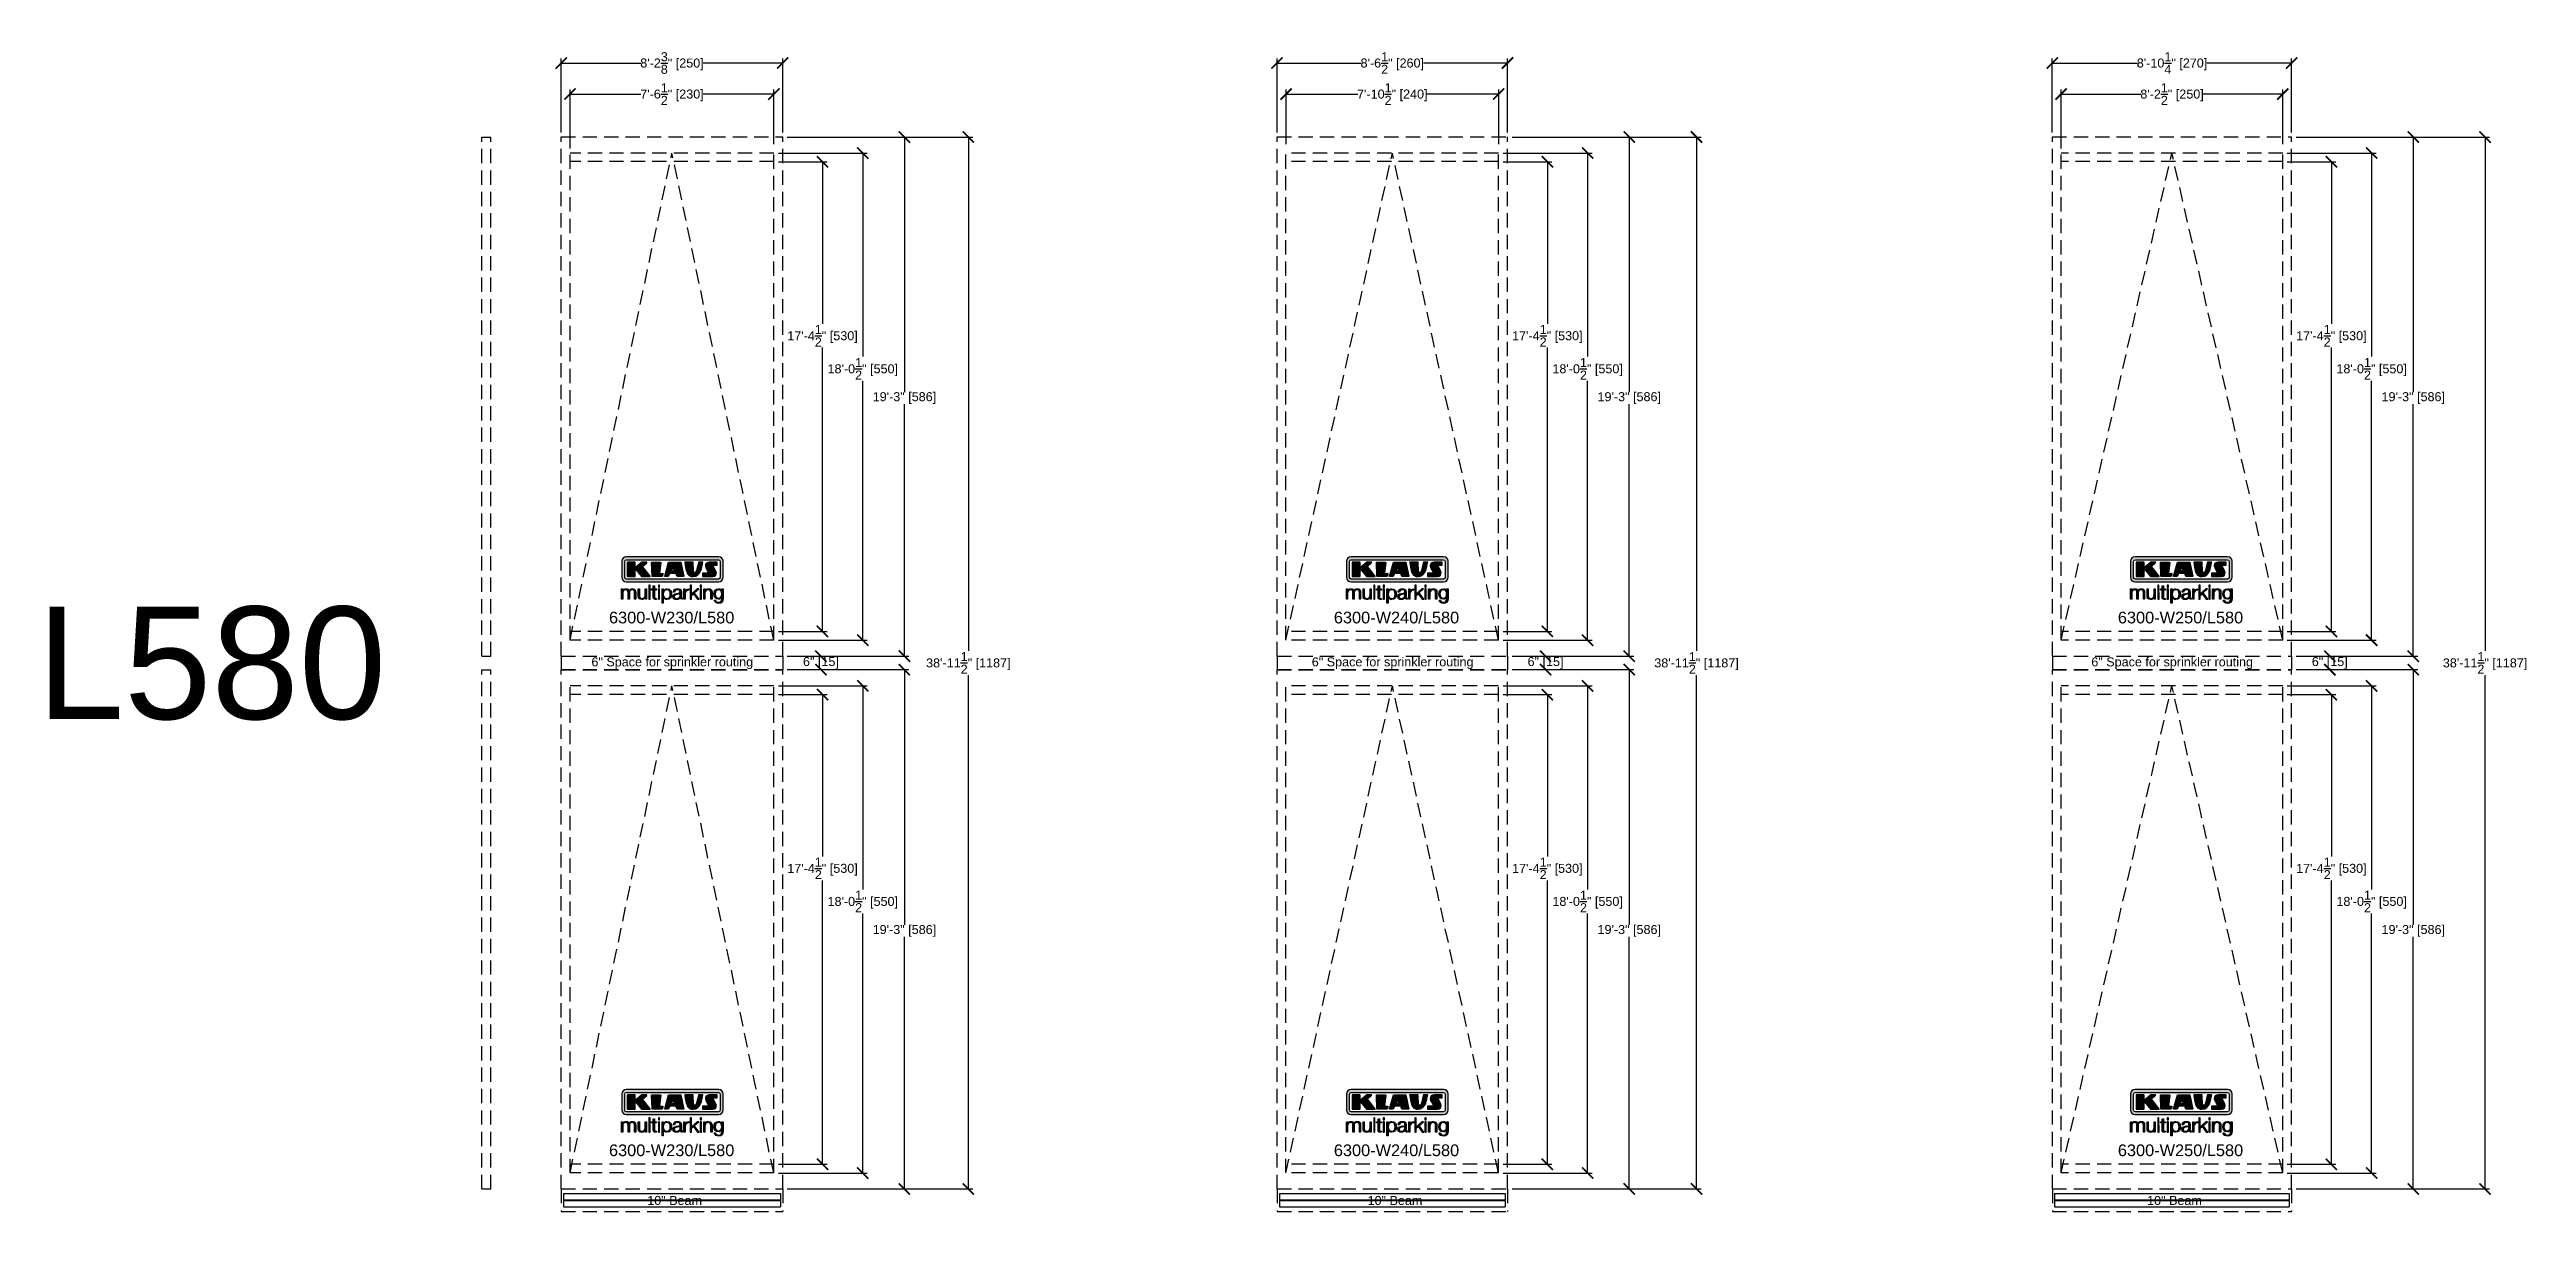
# Model space of a CAD drawing. Extents: x -210816 to 20092, y 4708 to 41486.
# Drawn here: x 18992 to 20092, y 8452 to 8968 of the extents above; entities that cross this region are included whole.
import ezdxf

# ---------------------------------------------------------------- set-up
doc = ezdxf.new("R2010")
doc.units = 0
doc.header["$MEASUREMENT"] = 0
doc.linetypes.add('DASHED', pattern=[0.2067, 0.1654, -0.0413])
doc.linetypes.add('HIDDEN', pattern=[9.525, 6.35, -3.175])
doc.layers.get('0').update_dxf_attribs({"linetype": 'CONTINUOUS'})
doc.layers.get('DEFPOINTS').update_dxf_attribs({"linetype": 'CONTINUOUS'})
for name, color, linetype in [('DIM', 6, 'CONTINUOUS'), ('KLAUS', 30, 'CONTINUOUS'), ('LOGO', 7, 'CONTINUOUS')]:
    doc.layers.add(name, color=color, linetype=linetype)
doc.styles.get("Standard").update_dxf_attribs({"font": 'arial.ttf'})
doc.dimstyles.get("Standard").update_dxf_attribs({"dimtxt": 5, "dimasz": 5, "dimexe": 2, "dimexo": 2, "dimgap": 0.09, "dimtad": 0, "dimtih": 1, "dimtoh": 1, "dimdec": 1, "dimzin": 0, "dimdsep": 46, "dimlunit": 4, "dimtxsty": 'Standard', "dimblk": 'ARCHTICK', "dimcen": -0.09, "dimadec": 0, "dimazin": 0, "dimtfac": 1, "dimtdec": 4, "dimtofl": 0, "dimtmove": 0, "dimatfit": 3, "dimldrblk": 'ARCHTICK', "dimfxl": 1, "dimtolj": 1, "dimtzin": 0, "dimarcsym": 0})

msp = doc.modelspace()

# ---------------------------------------------------------------- texts
at = {"layer": 'KLAUS', "linetype": 'DASHED'}
msp.add_text('L580', height=50, dxfattribs=at).set_placement((18986.0748, 8670.9312))

# ---------------------------------------------------------------- blocks, each defined once
blk = doc.blocks.new('_ARCHTICK')
at = {"color": 0, "linetype": 'ByBlock', "const_width": 0.15}
blk.add_lwpolyline([(-0.5, -0.5), (0.5, 0.5)], dxfattribs=at)
blk = doc.blocks.new('*D11044')
at = {"layer": 'DEFPOINTS', "color": 0}
for p in [(19313.7, 8922.5), (19313.7, 8706), (19353.2, 8706)]:
    blk.add_point(p, dxfattribs=at)
at = {"layer": 'DIM', "color": 0, "lineweight": -2}
for p, q in [((19315.7, 8922.5), (19355.2, 8922.5)), ((19353.2, 8922.5), (19353.2, 8832)), ((19353.2, 8706), (19353.2, 8821.3)), ((19315.7, 8706), (19355.2, 8706))]:
    blk.add_line(p, q, dxfattribs=at)
at = {"layer": 'DIM', "color": 0, "lineweight": -2, "xscale": 5, "yscale": 5, "zscale": 5}
for p, rotation in [((19353.2, 8922.5), 90), ((19353.2, 8706), 270)]:
    blk.add_blockref('_ARCHTICK', p, dxfattribs=dict(at, rotation=rotation))
at = {"layer": 'DIM', "color": 0, "insert": (19353.2, 8826.6), "char_height": 4, "attachment_point": 5}
blk.add_mtext('\\A1;18\'-0{\\H1.000000x;\\S1/2;}" [550]', dxfattribs=at)
blk = doc.blocks.new('*D11045')
at = {"layer": 'DEFPOINTS', "color": 0}
for p in [(19317.6, 8929.6), (19317.6, 8698.9), (19371.7, 8698.9)]:
    blk.add_point(p, dxfattribs=at)
at = {"layer": 'DIM', "color": 0, "lineweight": -2}
for p, q in [((19319.6, 8929.6), (19373.7, 8929.6)), ((19371.7, 8929.6), (19371.7, 8816.2)), ((19371.7, 8698.9), (19371.7, 8810.9)), ((19319.6, 8698.9), (19373.7, 8698.9))]:
    blk.add_line(p, q, dxfattribs=at)
at = {"layer": 'DIM', "color": 0, "lineweight": -2, "xscale": 5, "yscale": 5, "zscale": 5}
for p, rotation in [((19371.7, 8929.6), 90), ((19371.7, 8698.9), 270)]:
    blk.add_blockref('_ARCHTICK', p, dxfattribs=dict(at, rotation=rotation))
at = {"layer": 'DIM', "color": 0, "insert": (19371.7, 8813.6), "char_height": 4, "attachment_point": 5}
blk.add_mtext('\\A1;19\'-3" [586]', dxfattribs=at)
blk = doc.blocks.new('*D11046')
at = {"layer": 'DEFPOINTS', "color": 0}
for p in [(19313.7, 8918.6), (19313.7, 8709.9), (19335.3, 8709.9)]:
    blk.add_point(p, dxfattribs=at)
at = {"layer": 'DIM', "color": 0, "lineweight": -2}
for p, q in [((19315.7, 8918.6), (19337.3, 8918.6)), ((19335.3, 8918.6), (19335.3, 8846.6)), ((19335.3, 8709.9), (19335.3, 8836)), ((19315.7, 8709.9), (19337.3, 8709.9))]:
    blk.add_line(p, q, dxfattribs=at)
at = {"layer": 'DIM', "color": 0, "lineweight": -2, "xscale": 5, "yscale": 5, "zscale": 5}
for p, rotation in [((19335.3, 8918.6), 90), ((19335.3, 8709.9), 270)]:
    blk.add_blockref('_ARCHTICK', p, dxfattribs=dict(at, rotation=rotation))
at = {"layer": 'DIM', "color": 0, "insert": (19335.3, 8841.3), "char_height": 4, "attachment_point": 5}
blk.add_mtext('\\A1;17\'-4{\\H1.000000x;\\S1/2;}" [530]', dxfattribs=at)
blk = doc.blocks.new('*D11105')
at = {"layer": 'DEFPOINTS', "color": 0}
for p in [(19635.8, 8922.5), (19635.8, 8706), (19675.3, 8706)]:
    blk.add_point(p, dxfattribs=at)
at = {"layer": 'DIM', "color": 0, "lineweight": -2}
for p, q in [((19637.8, 8922.5), (19677.3, 8922.5)), ((19675.3, 8922.5), (19675.3, 8832)), ((19675.3, 8706), (19675.3, 8821.3)), ((19637.8, 8706), (19677.3, 8706))]:
    blk.add_line(p, q, dxfattribs=at)
at = {"layer": 'DIM', "color": 0, "lineweight": -2, "xscale": 5, "yscale": 5, "zscale": 5}
for p, rotation in [((19675.3, 8922.5), 90), ((19675.3, 8706), 270)]:
    blk.add_blockref('_ARCHTICK', p, dxfattribs=dict(at, rotation=rotation))
at = {"layer": 'DIM', "color": 0, "insert": (19675.3, 8826.6), "char_height": 4, "attachment_point": 5}
blk.add_mtext('\\A1;18\'-0{\\H1.000000x;\\S1/2;}" [550]', dxfattribs=at)
blk = doc.blocks.new('*D11106')
at = {"layer": 'DEFPOINTS', "color": 0}
for p in [(19639.7, 8929.6), (19639.7, 8698.9), (19693.8, 8698.9)]:
    blk.add_point(p, dxfattribs=at)
at = {"layer": 'DIM', "color": 0, "lineweight": -2}
for p, q in [((19641.7, 8929.6), (19695.8, 8929.6)), ((19693.8, 8929.6), (19693.8, 8816.2)), ((19693.8, 8698.9), (19693.8, 8810.9)), ((19641.7, 8698.9), (19695.8, 8698.9))]:
    blk.add_line(p, q, dxfattribs=at)
at = {"layer": 'DIM', "color": 0, "lineweight": -2, "xscale": 5, "yscale": 5, "zscale": 5}
for p, rotation in [((19693.8, 8929.6), 90), ((19693.8, 8698.9), 270)]:
    blk.add_blockref('_ARCHTICK', p, dxfattribs=dict(at, rotation=rotation))
at = {"layer": 'DIM', "color": 0, "insert": (19693.8, 8813.6), "char_height": 4, "attachment_point": 5}
blk.add_mtext('\\A1;19\'-3" [586]', dxfattribs=at)
blk = doc.blocks.new('*D11107')
at = {"layer": 'DEFPOINTS', "color": 0}
for p in [(19635.8, 8918.6), (19635.8, 8709.9), (19657.4, 8709.9)]:
    blk.add_point(p, dxfattribs=at)
at = {"layer": 'DIM', "color": 0, "lineweight": -2}
for p, q in [((19637.8, 8918.6), (19659.4, 8918.6)), ((19657.4, 8918.6), (19657.4, 8846.6)), ((19657.4, 8709.9), (19657.4, 8836)), ((19637.8, 8709.9), (19659.4, 8709.9))]:
    blk.add_line(p, q, dxfattribs=at)
at = {"layer": 'DIM', "color": 0, "lineweight": -2, "xscale": 5, "yscale": 5, "zscale": 5}
for p, rotation in [((19657.4, 8918.6), 90), ((19657.4, 8709.9), 270)]:
    blk.add_blockref('_ARCHTICK', p, dxfattribs=dict(at, rotation=rotation))
at = {"layer": 'DIM', "color": 0, "insert": (19657.4, 8841.3), "char_height": 4, "attachment_point": 5}
blk.add_mtext('\\A1;17\'-4{\\H1.000000x;\\S1/2;}" [530]', dxfattribs=at)
blk = doc.blocks.new('*D11123')
at = {"layer": 'DEFPOINTS', "color": 0}
for p in [(19984.2, 8922.5), (19984.2, 8706), (20023.7, 8706)]:
    blk.add_point(p, dxfattribs=at)
at = {"layer": 'DIM', "color": 0, "lineweight": -2}
for p, q in [((19986.2, 8922.5), (20025.7, 8922.5)), ((20023.7, 8922.5), (20023.7, 8832)), ((20023.7, 8706), (20023.7, 8821.3)), ((19986.2, 8706), (20025.7, 8706))]:
    blk.add_line(p, q, dxfattribs=at)
at = {"layer": 'DIM', "color": 0, "lineweight": -2, "xscale": 5, "yscale": 5, "zscale": 5}
for p, rotation in [((20023.7, 8922.5), 90), ((20023.7, 8706), 270)]:
    blk.add_blockref('_ARCHTICK', p, dxfattribs=dict(at, rotation=rotation))
at = {"layer": 'DIM', "color": 0, "insert": (20023.7, 8826.6), "char_height": 4, "attachment_point": 5}
blk.add_mtext('\\A1;18\'-0{\\H1.000000x;\\S1/2;}" [550]', dxfattribs=at)
blk = doc.blocks.new('*D11124')
at = {"layer": 'DEFPOINTS', "color": 0}
for p in [(19988.1, 8929.6), (19988.1, 8698.9), (20042.2, 8698.9)]:
    blk.add_point(p, dxfattribs=at)
at = {"layer": 'DIM', "color": 0, "lineweight": -2}
for p, q in [((19990.1, 8929.6), (20044.2, 8929.6)), ((20042.2, 8929.6), (20042.2, 8816.2)), ((20042.2, 8698.9), (20042.2, 8810.9)), ((19990.1, 8698.9), (20044.2, 8698.9))]:
    blk.add_line(p, q, dxfattribs=at)
at = {"layer": 'DIM', "color": 0, "lineweight": -2, "xscale": 5, "yscale": 5, "zscale": 5}
for p, rotation in [((20042.2, 8929.6), 90), ((20042.2, 8698.9), 270)]:
    blk.add_blockref('_ARCHTICK', p, dxfattribs=dict(at, rotation=rotation))
at = {"layer": 'DIM', "color": 0, "insert": (20042.2, 8813.6), "char_height": 4, "attachment_point": 5}
blk.add_mtext('\\A1;19\'-3" [586]', dxfattribs=at)
blk = doc.blocks.new('*D11125')
at = {"layer": 'DEFPOINTS', "color": 0}
for p in [(19984.2, 8918.6), (19984.2, 8709.9), (20005.8, 8709.9)]:
    blk.add_point(p, dxfattribs=at)
at = {"layer": 'DIM', "color": 0, "lineweight": -2}
for p, q in [((19986.2, 8918.6), (20007.8, 8918.6)), ((20005.8, 8918.6), (20005.8, 8846.6)), ((20005.8, 8709.9), (20005.8, 8836)), ((19986.2, 8709.9), (20007.8, 8709.9))]:
    blk.add_line(p, q, dxfattribs=at)
at = {"layer": 'DIM', "color": 0, "lineweight": -2, "xscale": 5, "yscale": 5, "zscale": 5}
for p, rotation in [((20005.8, 8918.6), 90), ((20005.8, 8709.9), 270)]:
    blk.add_blockref('_ARCHTICK', p, dxfattribs=dict(at, rotation=rotation))
at = {"layer": 'DIM', "color": 0, "insert": (20005.8, 8841.3), "char_height": 4, "attachment_point": 5}
blk.add_mtext('\\A1;17\'-4{\\H1.000000x;\\S1/2;}" [530]', dxfattribs=at)
blk = doc.blocks.new('*D11137')
at = {"layer": 'DEFPOINTS', "color": 0}
for p in [(19313.7, 8685.7), (19313.7, 8469.2), (19353.2, 8469.2)]:
    blk.add_point(p, dxfattribs=at)
at = {"layer": 'DIM', "color": 0, "lineweight": -2}
for p, q in [((19315.7, 8685.7), (19355.2, 8685.7)), ((19353.2, 8685.7), (19353.2, 8595.2)), ((19353.2, 8469.2), (19353.2, 8584.6)), ((19315.7, 8469.2), (19355.2, 8469.2))]:
    blk.add_line(p, q, dxfattribs=at)
at = {"layer": 'DIM', "color": 0, "lineweight": -2, "xscale": 5, "yscale": 5, "zscale": 5}
for p, rotation in [((19353.2, 8685.7), 90), ((19353.2, 8469.2), 270)]:
    blk.add_blockref('_ARCHTICK', p, dxfattribs=dict(at, rotation=rotation))
at = {"layer": 'DIM', "color": 0, "insert": (19353.2, 8589.9), "char_height": 4, "attachment_point": 5}
blk.add_mtext('\\A1;18\'-0{\\H1.000000x;\\S1/2;}" [550]', dxfattribs=at)
blk = doc.blocks.new('*D11138')
at = {"layer": 'DEFPOINTS', "color": 0}
for p in [(19317.6, 8692.9), (19317.6, 8462.1), (19371.7, 8462.1)]:
    blk.add_point(p, dxfattribs=at)
at = {"layer": 'DIM', "color": 0, "lineweight": -2}
for p, q in [((19319.6, 8692.9), (19373.7, 8692.9)), ((19371.7, 8692.9), (19371.7, 8579.5)), ((19371.7, 8462.1), (19371.7, 8574.2)), ((19319.6, 8462.1), (19373.7, 8462.1))]:
    blk.add_line(p, q, dxfattribs=at)
at = {"layer": 'DIM', "color": 0, "lineweight": -2, "xscale": 5, "yscale": 5, "zscale": 5}
for p, rotation in [((19371.7, 8692.9), 90), ((19371.7, 8462.1), 270)]:
    blk.add_blockref('_ARCHTICK', p, dxfattribs=dict(at, rotation=rotation))
at = {"layer": 'DIM', "color": 0, "insert": (19371.7, 8576.8), "char_height": 4, "attachment_point": 5}
blk.add_mtext('\\A1;19\'-3" [586]', dxfattribs=at)
blk = doc.blocks.new('*D11139')
at = {"layer": 'DEFPOINTS', "color": 0}
for p in [(19313.7, 8681.8), (19313.7, 8473.1), (19335.3, 8473.1)]:
    blk.add_point(p, dxfattribs=at)
at = {"layer": 'DIM', "color": 0, "lineweight": -2}
for p, q in [((19315.7, 8681.8), (19337.3, 8681.8)), ((19335.3, 8681.8), (19335.3, 8609.9)), ((19335.3, 8473.1), (19335.3, 8599.2)), ((19315.7, 8473.1), (19337.3, 8473.1))]:
    blk.add_line(p, q, dxfattribs=at)
at = {"layer": 'DIM', "color": 0, "lineweight": -2, "xscale": 5, "yscale": 5, "zscale": 5}
for p, rotation in [((19335.3, 8681.8), 90), ((19335.3, 8473.1), 270)]:
    blk.add_blockref('_ARCHTICK', p, dxfattribs=dict(at, rotation=rotation))
at = {"layer": 'DIM', "color": 0, "insert": (19335.3, 8604.6), "char_height": 4, "attachment_point": 5}
blk.add_mtext('\\A1;17\'-4{\\H1.000000x;\\S1/2;}" [530]', dxfattribs=at)
blk = doc.blocks.new('*D11140')
at = {"layer": 'DEFPOINTS', "color": 0}
for p in [(19635.8, 8685.7), (19635.8, 8469.2), (19675.3, 8469.2)]:
    blk.add_point(p, dxfattribs=at)
at = {"layer": 'DIM', "color": 0, "lineweight": -2}
for p, q in [((19637.8, 8685.7), (19677.3, 8685.7)), ((19675.3, 8685.7), (19675.3, 8595.2)), ((19675.3, 8469.2), (19675.3, 8584.6)), ((19637.8, 8469.2), (19677.3, 8469.2))]:
    blk.add_line(p, q, dxfattribs=at)
at = {"layer": 'DIM', "color": 0, "lineweight": -2, "xscale": 5, "yscale": 5, "zscale": 5}
for p, rotation in [((19675.3, 8685.7), 90), ((19675.3, 8469.2), 270)]:
    blk.add_blockref('_ARCHTICK', p, dxfattribs=dict(at, rotation=rotation))
at = {"layer": 'DIM', "color": 0, "insert": (19675.3, 8589.9), "char_height": 4, "attachment_point": 5}
blk.add_mtext('\\A1;18\'-0{\\H1.000000x;\\S1/2;}" [550]', dxfattribs=at)
blk = doc.blocks.new('*D11141')
at = {"layer": 'DEFPOINTS', "color": 0}
for p in [(19639.7, 8692.9), (19639.7, 8462.1), (19693.8, 8462.1)]:
    blk.add_point(p, dxfattribs=at)
at = {"layer": 'DIM', "color": 0, "lineweight": -2}
for p, q in [((19641.7, 8692.9), (19695.8, 8692.9)), ((19693.8, 8692.9), (19693.8, 8579.5)), ((19693.8, 8462.1), (19693.8, 8574.2)), ((19641.7, 8462.1), (19695.8, 8462.1))]:
    blk.add_line(p, q, dxfattribs=at)
at = {"layer": 'DIM', "color": 0, "lineweight": -2, "xscale": 5, "yscale": 5, "zscale": 5}
for p, rotation in [((19693.8, 8692.9), 90), ((19693.8, 8462.1), 270)]:
    blk.add_blockref('_ARCHTICK', p, dxfattribs=dict(at, rotation=rotation))
at = {"layer": 'DIM', "color": 0, "insert": (19693.8, 8576.8), "char_height": 4, "attachment_point": 5}
blk.add_mtext('\\A1;19\'-3" [586]', dxfattribs=at)
blk = doc.blocks.new('*D11142')
at = {"layer": 'DEFPOINTS', "color": 0}
for p in [(19635.8, 8681.8), (19635.8, 8473.1), (19657.4, 8473.1)]:
    blk.add_point(p, dxfattribs=at)
at = {"layer": 'DIM', "color": 0, "lineweight": -2}
for p, q in [((19637.8, 8681.8), (19659.4, 8681.8)), ((19657.4, 8681.8), (19657.4, 8609.9)), ((19657.4, 8473.1), (19657.4, 8599.2)), ((19637.8, 8473.1), (19659.4, 8473.1))]:
    blk.add_line(p, q, dxfattribs=at)
at = {"layer": 'DIM', "color": 0, "lineweight": -2, "xscale": 5, "yscale": 5, "zscale": 5}
for p, rotation in [((19657.4, 8681.8), 90), ((19657.4, 8473.1), 270)]:
    blk.add_blockref('_ARCHTICK', p, dxfattribs=dict(at, rotation=rotation))
at = {"layer": 'DIM', "color": 0, "insert": (19657.4, 8604.6), "char_height": 4, "attachment_point": 5}
blk.add_mtext('\\A1;17\'-4{\\H1.000000x;\\S1/2;}" [530]', dxfattribs=at)
blk = doc.blocks.new('*D11143')
at = {"layer": 'DEFPOINTS', "color": 0}
for p in [(19984.2, 8685.7), (19984.2, 8469.2), (20023.7, 8469.2)]:
    blk.add_point(p, dxfattribs=at)
at = {"layer": 'DIM', "color": 0, "lineweight": -2}
for p, q in [((19986.2, 8685.7), (20025.7, 8685.7)), ((20023.7, 8685.7), (20023.7, 8595.2)), ((20023.7, 8469.2), (20023.7, 8584.6)), ((19986.2, 8469.2), (20025.7, 8469.2))]:
    blk.add_line(p, q, dxfattribs=at)
at = {"layer": 'DIM', "color": 0, "lineweight": -2, "xscale": 5, "yscale": 5, "zscale": 5}
for p, rotation in [((20023.7, 8685.7), 90), ((20023.7, 8469.2), 270)]:
    blk.add_blockref('_ARCHTICK', p, dxfattribs=dict(at, rotation=rotation))
at = {"layer": 'DIM', "color": 0, "insert": (20023.7, 8589.9), "char_height": 4, "attachment_point": 5}
blk.add_mtext('\\A1;18\'-0{\\H1.000000x;\\S1/2;}" [550]', dxfattribs=at)
blk = doc.blocks.new('*D11144')
at = {"layer": 'DEFPOINTS', "color": 0}
for p in [(19988.1, 8692.9), (19988.1, 8462.1), (20042.2, 8462.1)]:
    blk.add_point(p, dxfattribs=at)
at = {"layer": 'DIM', "color": 0, "lineweight": -2}
for p, q in [((19990.1, 8692.9), (20044.2, 8692.9)), ((20042.2, 8692.9), (20042.2, 8579.5)), ((20042.2, 8462.1), (20042.2, 8574.2)), ((19990.1, 8462.1), (20044.2, 8462.1))]:
    blk.add_line(p, q, dxfattribs=at)
at = {"layer": 'DIM', "color": 0, "lineweight": -2, "xscale": 5, "yscale": 5, "zscale": 5}
for p, rotation in [((20042.2, 8692.9), 90), ((20042.2, 8462.1), 270)]:
    blk.add_blockref('_ARCHTICK', p, dxfattribs=dict(at, rotation=rotation))
at = {"layer": 'DIM', "color": 0, "insert": (20042.2, 8576.8), "char_height": 4, "attachment_point": 5}
blk.add_mtext('\\A1;19\'-3" [586]', dxfattribs=at)
blk = doc.blocks.new('*D11145')
at = {"layer": 'DEFPOINTS', "color": 0}
for p in [(19984.2, 8681.8), (19984.2, 8473.1), (20005.8, 8473.1)]:
    blk.add_point(p, dxfattribs=at)
at = {"layer": 'DIM', "color": 0, "lineweight": -2}
for p, q in [((19986.2, 8681.8), (20007.8, 8681.8)), ((20005.8, 8681.8), (20005.8, 8609.9)), ((20005.8, 8473.1), (20005.8, 8599.2)), ((19986.2, 8473.1), (20007.8, 8473.1))]:
    blk.add_line(p, q, dxfattribs=at)
at = {"layer": 'DIM', "color": 0, "lineweight": -2, "xscale": 5, "yscale": 5, "zscale": 5}
for p, rotation in [((20005.8, 8681.8), 90), ((20005.8, 8473.1), 270)]:
    blk.add_blockref('_ARCHTICK', p, dxfattribs=dict(at, rotation=rotation))
at = {"layer": 'DIM', "color": 0, "insert": (20005.8, 8604.6), "char_height": 4, "attachment_point": 5}
blk.add_mtext('\\A1;17\'-4{\\H1.000000x;\\S1/2;}" [530]', dxfattribs=at)
blk = doc.blocks.new('*D11182')
at = {"layer": 'DEFPOINTS', "color": 0}
for p in [(19317.6, 8698.9), (19317.6, 8692.9), (19334.6, 8692.9)]:
    blk.add_point(p, dxfattribs=at)
at = {"layer": 'DIM', "color": 0, "lineweight": -2}
for p, q in [((19319.6, 8698.9), (19336.6, 8698.9)), ((19334.6, 8698.9), (19334.6, 8698.5)), ((19319.6, 8692.9), (19336.6, 8692.9)), ((19334.6, 8692.9), (19334.6, 8693.2))]:
    blk.add_line(p, q, dxfattribs=at)
at = {"layer": 'DIM', "color": 0, "lineweight": -2, "xscale": 5, "yscale": 5, "zscale": 5}
for p, rotation in [((19334.6, 8698.9), 90), ((19334.6, 8692.9), 270)]:
    blk.add_blockref('_ARCHTICK', p, dxfattribs=dict(at, rotation=rotation))
at = {"layer": 'DIM', "color": 0, "insert": (19334.6, 8695.9), "char_height": 4, "attachment_point": 5}
blk.add_mtext('\\A1;6" [15]', dxfattribs=at)
blk = doc.blocks.new('*D11183')
at = {"layer": 'DEFPOINTS', "color": 0}
for p in [(19639.7, 8698.9), (19639.7, 8692.9), (19656.6, 8692.9)]:
    blk.add_point(p, dxfattribs=at)
at = {"layer": 'DIM', "color": 0, "lineweight": -2}
for p, q in [((19641.7, 8698.9), (19658.6, 8698.9)), ((19656.6, 8698.9), (19656.6, 8698.5)), ((19641.7, 8692.9), (19658.6, 8692.9)), ((19656.6, 8692.9), (19656.6, 8693.2))]:
    blk.add_line(p, q, dxfattribs=at)
at = {"layer": 'DIM', "color": 0, "lineweight": -2, "xscale": 5, "yscale": 5, "zscale": 5}
for p, rotation in [((19656.6, 8698.9), 90), ((19656.6, 8692.9), 270)]:
    blk.add_blockref('_ARCHTICK', p, dxfattribs=dict(at, rotation=rotation))
at = {"layer": 'DIM', "color": 0, "insert": (19656.6, 8695.9), "char_height": 4, "attachment_point": 5}
blk.add_mtext('\\A1;6" [15]', dxfattribs=at)
blk = doc.blocks.new('*D11184')
at = {"layer": 'DEFPOINTS', "color": 0}
for p in [(19988.1, 8698.9), (19988.1, 8692.9), (20005.1, 8692.9)]:
    blk.add_point(p, dxfattribs=at)
at = {"layer": 'DIM', "color": 0, "lineweight": -2}
for p, q in [((19990.1, 8698.9), (20007.1, 8698.9)), ((20005.1, 8698.9), (20005.1, 8698.5)), ((19990.1, 8692.9), (20007.1, 8692.9)), ((20005.1, 8692.9), (20005.1, 8693.2))]:
    blk.add_line(p, q, dxfattribs=at)
at = {"layer": 'DIM', "color": 0, "lineweight": -2, "xscale": 5, "yscale": 5, "zscale": 5}
for p, rotation in [((20005.1, 8698.9), 89.99999999996527), ((20005.1, 8692.9), 269.9999999999653)]:
    blk.add_blockref('_ARCHTICK', p, dxfattribs=dict(at, rotation=rotation))
at = {"layer": 'DIM', "color": 0, "insert": (20005.1, 8695.9), "char_height": 4, "attachment_point": 5}
blk.add_mtext('\\A1;6" [15]', dxfattribs=at)
blk = doc.blocks.new('*D11188')
at = {"layer": 'DEFPOINTS', "color": 0}
for p in [(19317.6, 8929.6), (19317.6, 8462.1), (19400.1, 8462.1)]:
    blk.add_point(p, dxfattribs=at)
at = {"layer": 'DIM', "color": 0, "lineweight": -2}
for p, q in [((19319.6, 8929.6), (19402.1, 8929.6)), ((19400.1, 8929.6), (19400.1, 8701.2)), ((19400.1, 8462.1), (19400.1, 8690.5)), ((19319.6, 8462.1), (19402.1, 8462.1))]:
    blk.add_line(p, q, dxfattribs=at)
at = {"layer": 'DIM', "color": 0, "lineweight": -2, "xscale": 5, "yscale": 5, "zscale": 5}
for p, rotation in [((19400.1, 8929.6), 90), ((19400.1, 8462.1), 270)]:
    blk.add_blockref('_ARCHTICK', p, dxfattribs=dict(at, rotation=rotation))
at = {"layer": 'DIM', "color": 0, "insert": (19400.1, 8695.9), "char_height": 4, "attachment_point": 5}
blk.add_mtext('\\A1;38\'-11{\\H1.000000x;\\S1/2;}" [1187]', dxfattribs=at)
blk = doc.blocks.new('*D11192')
at = {"layer": 'DEFPOINTS', "color": 0}
for p in [(19639.7, 8929.6), (19639.7, 8462.1), (19723.7, 8462.1)]:
    blk.add_point(p, dxfattribs=at)
at = {"layer": 'DIM', "color": 0, "lineweight": -2}
for p, q in [((19641.7, 8929.6), (19725.7, 8929.6)), ((19723.7, 8929.6), (19723.7, 8701.2)), ((19723.7, 8462.1), (19723.7, 8690.5)), ((19641.7, 8462.1), (19725.7, 8462.1))]:
    blk.add_line(p, q, dxfattribs=at)
at = {"layer": 'DIM', "color": 0, "lineweight": -2, "xscale": 5, "yscale": 5, "zscale": 5}
for p, rotation in [((19723.7, 8929.6), 90), ((19723.7, 8462.1), 270)]:
    blk.add_blockref('_ARCHTICK', p, dxfattribs=dict(at, rotation=rotation))
at = {"layer": 'DIM', "color": 0, "insert": (19723.7, 8695.9), "char_height": 4, "attachment_point": 5}
blk.add_mtext('\\A1;38\'-11{\\H1.000000x;\\S1/2;}" [1187]', dxfattribs=at)
blk = doc.blocks.new('*D11196')
at = {"layer": 'DEFPOINTS', "color": 0}
for p in [(19988.1, 8929.6), (19988.1, 8462.1), (20074.1, 8462.1)]:
    blk.add_point(p, dxfattribs=at)
at = {"layer": 'DIM', "color": 0, "lineweight": -2}
for p, q in [((19990.1, 8929.6), (20076.1, 8929.6)), ((20074.1, 8929.6), (20074.1, 8701.2)), ((20074.1, 8462.1), (20074.1, 8690.5)), ((19990.1, 8462.1), (20076.1, 8462.1))]:
    blk.add_line(p, q, dxfattribs=at)
at = {"layer": 'DIM', "color": 0, "lineweight": -2, "xscale": 5, "yscale": 5, "zscale": 5}
for p, rotation in [((20074.1, 8929.6), 90), ((20074.1, 8462.1), 270)]:
    blk.add_blockref('_ARCHTICK', p, dxfattribs=dict(at, rotation=rotation))
at = {"layer": 'DIM', "color": 0, "insert": (20074.1, 8695.9), "char_height": 4, "attachment_point": 5}
blk.add_mtext('\\A1;38\'-11{\\H1.000000x;\\S1/2;}" [1187]', dxfattribs=at)
blk = doc.blocks.new('A$C5798')
at = {"layer": 'KLAUS', "linetype": 'HIDDEN'}
for p, q in [((0, 0), (0, 230.75)), ((0, 230.75), (4, 230.75)), ((4, 0), (4, 230.75)), ((0, 0), (4, 0))]:
    blk.add_line(p, q, dxfattribs=at)
blk = doc.blocks.new('KLAUS')
at = {"layer": 'LOGO'}
h = blk.add_hatch(color=8, dxfattribs=at)
h.dxf.hatch_style = 2
edge = h.paths.add_edge_path()
edge.add_spline(control_points=[(3.6, 29.1), (2.9, 29.1), (2.3, 28.5), (2.3, 27.8), (2.3, 27.8), (2.3, 16.1), (2.3, 16.1), (2.3, 15.4), (2.9, 14.8), (3.6, 14.8), (3.6, 14.8), (71.2, 14.8), (71.2, 14.8), (71.9, 14.8), (72.5, 15.4), (72.5, 16.1), (72.5, 16.1), (72.5, 27.8), (72.5, 27.8), (72.5, 28.5), (71.9, 29.1), (71.2, 29.1), (71.2, 29.1), (3.6, 29.1), (3.6, 29.1), (3.6, 29.1), (3.6, 29.1), (3.6, 29.1)], knot_values=[0, 0, 0, 0, 1, 1, 1, 2, 2, 2, 3, 3, 3, 4, 4, 4, 5, 5, 5, 6, 6, 6, 7, 7, 7, 8, 8, 8, 9, 9, 9, 9], degree=3, periodic=0)
edge = h.paths.add_edge_path()
edge.add_spline(control_points=[(3.4, 31.2), (3.4, 31.2), (71.5, 31.2), (71.5, 31.2), (73.3, 31.2), (74.7, 29.8), (74.7, 28), (74.7, 28), (74.7, 16.2), (74.7, 16.2), (74.7, 14.4), (73.3, 12.9), (71.5, 12.9), (71.5, 12.9), (3.4, 12.9), (3.4, 12.9), (1.6, 12.9), (0.1, 14.4), (0.1, 16.2), (0.1, 16.2), (0.1, 28), (0.1, 28), (0.1, 29.8), (1.6, 31.2), (3.4, 31.2), (3.4, 31.2), (3.4, 31.2), (3.4, 31.2)], knot_values=[0, 0, 0, 0, 1, 1, 1, 2, 2, 2, 3, 3, 3, 4, 4, 4, 5, 5, 5, 6, 6, 6, 7, 7, 7, 8, 8, 8, 9, 9, 9, 9], degree=3, periodic=0)
h = blk.add_hatch(color=8, dxfattribs=at)
h.dxf.hatch_style = 2
edge = h.paths.add_edge_path()
edge.add_spline(control_points=[(4.5, 27.3), (4.5, 27.3), (9.7, 27.3), (9.7, 27.3), (9.8, 27.3), (10, 27.2), (10, 27.1), (10, 27.1), (10, 23.7), (10, 23.7), (10, 23.7), (9.9, 23.6), (10, 23.6), (10.1, 23.5), (10.2, 23.6), (10.2, 23.6), (10.2, 23.6), (10.5, 23.7), (10.5, 23.7), (10.5, 23.7), (14.9, 27.3), (14.9, 27.3), (14.9, 27.3), (18.4, 27.3), (18.4, 27.3), (18.4, 27.3), (18.5, 27.3), (18.6, 27.2), (18.6, 27), (18.5, 26.9), (18.5, 26.9), (18.5, 26.9), (15.5, 24.1), (15.5, 24.1), (15.5, 24.1), (21.1, 17.1), (21.1, 17.1), (21.1, 17.1), (21.1, 16.9), (21.1, 16.9), (21.1, 16.8), (21, 16.8), (21, 16.8), (21, 16.8), (14.7, 16.8), (14.7, 16.8), (14.7, 16.8), (10.3, 22.2), (10.3, 22.2), (10.3, 22.2), (10.2, 22.2), (10.1, 22.2), (10, 22.2), (10, 22.1), (10, 22.1), (10, 22.1), (10, 17.1), (10, 17.1), (10, 16.9), (9.8, 16.8), (9.7, 16.8), (9.7, 16.8), (4.5, 16.8), (4.5, 16.8), (4.4, 16.8), (4.2, 16.9), (4.2, 17.1), (4.2, 17.1), (4.2, 27.1), (4.2, 27.1), (4.2, 27.2), (4.4, 27.3), (4.5, 27.3), (4.5, 27.3), (4.5, 27.3), (4.5, 27.3)], knot_values=[0, 0, 0, 0, 1, 1, 1, 2, 2, 2, 3, 3, 3, 4, 4, 4, 5, 5, 5, 6, 6, 6, 7, 7, 7, 8, 8, 8, 9, 9, 9, 10, 10, 10, 11, 11, 11, 12, 12, 12, 13, 13, 13, 14, 14, 14, 15, 15, 15, 16, 16, 16, 17, 17, 17, 18, 18, 18, 19, 19, 19, 20, 20, 20, 21, 21, 21, 22, 22, 22, 23, 23, 23, 24, 24, 24, 25, 25, 25, 25], degree=3, periodic=0)
h = blk.add_hatch(color=8, dxfattribs=at)
h.dxf.hatch_style = 2
h.paths.add_polyline_path([(22.4, 17.1), (22, 27.1), (22.2, 27.3), (28.5, 27.3), (28.9, 27), (28, 19.1), (30.3, 19.1), (30.4, 18.9), (30.1, 17), (29.5, 16.8), (22.6, 16.8)])
h = blk.add_hatch(color=8, dxfattribs=at)
h.paths.add_polyline_path([(36.5, 21), (38.9, 21), (37.9, 23.6)])
h.paths.add_polyline_path([(34.5, 27.3), (43.6, 27.3), (45.8, 16.9), (45.6, 16.8), (40.8, 16.8), (39.9, 18.9), (35.4, 18.9), (34.3, 16.8), (31.8, 16.8), (31.7, 17)])
h = blk.add_hatch(color=8, dxfattribs=at)
h.dxf.hatch_style = 2
edge = h.paths.add_edge_path()
edge.add_spline(control_points=[(52.7, 27.3), (52.7, 27.3), (52.9, 20.1), (52.9, 20.1), (53, 19.9), (53.2, 19.8), (53.4, 19.7), (53.9, 19.6), (54.4, 19.6), (54.6, 20), (55.2, 21.3), (56.3, 25.4), (56.6, 27.3), (56.6, 27.3), (59.8, 27.3), (59.8, 27.3), (58.8, 23.9), (58.6, 16.8), (52.6, 16.8), (48.7, 16.7), (48, 19.4), (47.3, 22.2), (46.9, 23.7), (46.5, 27.3), (46.5, 27.3), (46.5, 27.3), (52.7, 27.3), (52.7, 27.3), (52.7, 27.3), (52.7, 27.3), (52.7, 27.3)], knot_values=[0, 0, 0, 0, 1, 1, 1, 2, 2, 2, 3, 3, 3, 4, 4, 4, 5, 5, 5, 6, 6, 6, 7, 7, 7, 8, 8, 8, 9, 9, 9, 10, 10, 10, 10], degree=3, periodic=0)
h = blk.add_hatch(color=8, dxfattribs=at)
h.dxf.hatch_style = 2
edge = h.paths.add_edge_path()
edge.add_spline(control_points=[(64.5, 27.3), (64.5, 27.3), (70.3, 27.3), (70.3, 27.3), (70.3, 26.5), (70.3, 26), (70.3, 25.1), (70.3, 25.1), (67.3, 25.1), (67.3, 25.1), (67.2, 25), (67.2, 25.1), (67.2, 24.9), (67.2, 24.9), (69.7, 20.4), (69.7, 19.6), (69.7, 16.4), (67.2, 16.8), (65.9, 16.8), (65.9, 16.8), (59.6, 16.8), (59.6, 16.8), (59.6, 17.8), (59.6, 18.2), (59.6, 19.1), (59.6, 19.1), (63.8, 19.1), (63.8, 19.1), (63.8, 19.2), (63.8, 19.1), (63.8, 19.3), (63.8, 20.3), (61.6, 23.1), (61.6, 24.6), (61.6, 26.3), (62.8, 27.3), (64.5, 27.3), (64.5, 27.3), (64.5, 27.3), (64.5, 27.3)], knot_values=[0, 0, 0, 0, 1, 1, 1, 2, 2, 2, 3, 3, 3, 4, 4, 4, 5, 5, 5, 6, 6, 6, 7, 7, 7, 8, 8, 8, 9, 9, 9, 10, 10, 10, 11, 11, 11, 12, 12, 12, 13, 13, 13, 13], degree=3, periodic=0)
h = blk.add_hatch(color=30, dxfattribs=at)
h.dxf.hatch_style = 2
edge = h.paths.add_edge_path()
edge.add_spline(control_points=[(0, 0), (0, 0), (0.9, 0), (0.9, 0), (0.9, 0), (0.9, 4.2), (0.9, 4.2), (0.9, 5.8), (1.6, 7), (3.2, 7), (4.3, 7), (4.8, 6.1), (4.8, 5.1), (4.8, 5.1), (4.8, 0), (4.8, 0), (4.8, 0), (5.7, 0), (5.7, 0), (5.7, 0), (5.7, 4.3), (5.7, 4.3), (5.7, 5.7), (6.1, 7), (7.7, 7), (9, 7), (9.5, 6.3), (9.5, 5.1), (9.5, 5.1), (9.5, 0), (9.5, 0), (9.5, 0), (10.4, 0), (10.4, 0), (10.4, 0), (10.4, 5.1), (10.4, 5.1), (10.4, 6.9), (9.6, 7.8), (7.9, 7.8), (6.9, 7.8), (6, 7.3), (5.5, 6.3), (5.3, 7.3), (4.4, 7.8), (3.4, 7.8), (2.2, 7.8), (1.4, 7.2), (0.9, 6.3), (0.9, 6.3), (0.9, 6.3), (0.9, 6.3), (0.9, 6.3), (0.9, 7.6), (0.9, 7.6), (0.9, 7.6), (0, 7.6), (0, 7.6), (0, 7.6), (0, 0), (0, 0), (0, 0), (0, 0), (0, 0)], knot_values=[0, 0, 0, 0, 1, 1, 1, 2, 2, 2, 3, 3, 3, 4, 4, 4, 5, 5, 5, 6, 6, 6, 7, 7, 7, 8, 8, 8, 9, 9, 9, 10, 10, 10, 11, 11, 11, 12, 12, 12, 13, 13, 13, 14, 14, 14, 15, 15, 15, 16, 16, 16, 17, 17, 17, 18, 18, 18, 19, 19, 19, 20, 20, 20, 21, 21, 21, 21], degree=3, periodic=0)
h = blk.add_hatch(color=30, dxfattribs=at)
h.dxf.hatch_style = 2
edge = h.paths.add_edge_path()
edge.add_spline(control_points=[(18.3, 7.6), (18.3, 7.6), (17.4, 7.6), (17.4, 7.6), (17.4, 7.6), (17.4, 3.6), (17.4, 3.6), (17.4, 2), (16.7, 0.6), (15.1, 0.6), (13.7, 0.6), (13.1, 1.3), (13.1, 2.6), (13.1, 2.6), (13.1, 7.6), (13.1, 7.6), (13.1, 7.6), (12.2, 7.6), (12.2, 7.6), (12.2, 7.6), (12.2, 2.6), (12.2, 2.6), (12.2, 0.9), (12.9, -0.2), (14.8, -0.2), (16, -0.2), (17, 0.4), (17.4, 1.4), (17.4, 1.4), (17.5, 1.4), (17.5, 1.4), (17.5, 1.4), (17.5, 0), (17.5, 0), (17.5, 0), (18.3, 0), (18.3, 0), (18.3, 0), (18.3, 7.6), (18.3, 7.6), (18.3, 7.6), (18.3, 7.6), (18.3, 7.6)], knot_values=[0, 0, 0, 0, 1, 1, 1, 2, 2, 2, 3, 3, 3, 4, 4, 4, 5, 5, 5, 6, 6, 6, 7, 7, 7, 8, 8, 8, 9, 9, 9, 10, 10, 10, 11, 11, 11, 12, 12, 12, 13, 13, 13, 14, 14, 14, 14], degree=3, periodic=0)
h = blk.add_hatch(color=30, dxfattribs=at)
h.dxf.hatch_style = 2
h.paths.add_polyline_path([(20.1, 0), (21, 0), (21, 10.5), (20.1, 10.5)])
h = blk.add_hatch(color=30, dxfattribs=at)
h.dxf.hatch_style = 2
edge = h.paths.add_edge_path()
edge.add_spline(control_points=[(24.2, 9.8), (24.2, 9.8), (23.3, 9.8), (23.3, 9.8), (23.3, 9.8), (23.3, 7.6), (23.3, 7.6), (23.3, 7.6), (22, 7.6), (22, 7.6), (22, 7.6), (22, 6.8), (22, 6.8), (22, 6.8), (23.3, 6.8), (23.3, 6.8), (23.3, 6.8), (23.3, 1.6), (23.3, 1.6), (23.3, 0.3), (23.7, -0.1), (24.9, -0.1), (25.2, -0.1), (25.5, -0.1), (25.8, -0.1), (25.8, -0.1), (25.8, 0.7), (25.8, 0.7), (25.5, 0.7), (25.2, 0.7), (25, 0.7), (24.3, 0.7), (24.2, 1.1), (24.2, 1.7), (24.2, 1.7), (24.2, 6.8), (24.2, 6.8), (24.2, 6.8), (25.8, 6.8), (25.8, 6.8), (25.8, 6.8), (25.8, 7.6), (25.8, 7.6), (25.8, 7.6), (24.2, 7.6), (24.2, 7.6), (24.2, 7.6), (24.2, 9.8), (24.2, 9.8), (24.2, 9.8), (24.2, 9.8), (24.2, 9.8)], knot_values=[0, 0, 0, 0, 1, 1, 1, 2, 2, 2, 3, 3, 3, 4, 4, 4, 5, 5, 5, 6, 6, 6, 7, 7, 7, 8, 8, 8, 9, 9, 9, 10, 10, 10, 11, 11, 11, 12, 12, 12, 13, 13, 13, 14, 14, 14, 15, 15, 15, 16, 16, 16, 17, 17, 17, 17], degree=3, periodic=0)
h = blk.add_hatch(color=30, dxfattribs=at)
h.paths.add_polyline_path([(27.1, 0), (28, 0), (28, 7.6), (27.1, 7.6)])
h.paths.add_polyline_path([(27.1, 9), (28, 9), (28, 10.5), (27.1, 10.5)])
h = blk.add_hatch(color=30, dxfattribs=at)
edge = h.paths.add_edge_path()
edge.add_spline(control_points=[(35.8, 3.8), (35.8, 2.2), (35.1, 0.6), (33.4, 0.6), (31.4, 0.6), (30.7, 2.2), (30.7, 3.8), (30.7, 5.5), (31.3, 7), (33.4, 7), (35.1, 7), (35.8, 5.3), (35.8, 3.8), (35.8, 3.8), (35.8, 3.8), (35.8, 3.8)], knot_values=[0, 0, 0, 0, 1, 1, 1, 2, 2, 2, 3, 3, 3, 4, 4, 4, 5, 5, 5, 5], degree=3, periodic=0)
edge = h.paths.add_edge_path()
edge.add_spline(control_points=[(29.8, -2.8), (29.8, -2.8), (30.7, -2.8), (30.7, -2.8), (30.7, -2.8), (30.7, 1.4), (30.7, 1.4), (30.7, 1.4), (30.7, 1.4), (30.7, 1.4), (31.1, 0.4), (32.2, -0.2), (33.4, -0.2), (35.7, -0.2), (36.8, 1.6), (36.8, 3.8), (36.8, 5.9), (35.7, 7.8), (33.4, 7.8), (32.2, 7.8), (31.1, 7.1), (30.7, 6.1), (30.7, 6.1), (30.6, 6.1), (30.6, 6.1), (30.6, 6.1), (30.6, 7.6), (30.6, 7.6), (30.6, 7.6), (29.8, 7.6), (29.8, 7.6), (29.8, 7.6), (29.8, -2.8), (29.8, -2.8), (29.8, -2.8), (29.8, -2.8), (29.8, -2.8)], knot_values=[0, 0, 0, 0, 1, 1, 1, 2, 2, 2, 3, 3, 3, 4, 4, 4, 5, 5, 5, 6, 6, 6, 7, 7, 7, 8, 8, 8, 9, 9, 9, 10, 10, 10, 11, 11, 11, 12, 12, 12, 12], degree=3, periodic=0)
h = blk.add_hatch(color=30, dxfattribs=at)
edge = h.paths.add_edge_path()
edge.add_spline(control_points=[(43, 2.9), (43, 1.4), (41.8, 0.6), (40.4, 0.6), (39.5, 0.6), (38.7, 1.1), (38.7, 2), (38.7, 3.5), (40.7, 3.5), (42.2, 3.8), (42.5, 3.8), (42.9, 3.9), (43, 4.1), (43, 4.1), (43, 4.1), (43, 4.1), (43, 4.1), (43, 2.9), (43, 2.9), (43, 2.9), (43, 2.9), (43, 2.9)], knot_values=[0, 0, 0, 0, 1, 1, 1, 2, 2, 2, 3, 3, 3, 4, 4, 4, 5, 5, 5, 6, 6, 6, 7, 7, 7, 7], degree=3, periodic=0)
edge = h.paths.add_edge_path()
edge.add_spline(control_points=[(39, 5.2), (39.1, 6.5), (39.9, 7), (41.1, 7), (42.1, 7), (43, 6.7), (43, 5.4), (43, 4.6), (42.6, 4.5), (41.8, 4.4), (39.9, 4.2), (37.8, 4.1), (37.8, 2), (37.8, 0.5), (38.9, -0.2), (40.3, -0.2), (41.8, -0.2), (42.4, 0.3), (43.1, 1.3), (43.1, 1.3), (43.1, 1.3), (43.1, 1.3), (43.1, 0.5), (43.2, 0), (44.2, 0), (44.4, 0), (44.6, 0), (44.8, 0.1), (44.8, 0.1), (44.8, 0.8), (44.8, 0.8), (44.7, 0.8), (44.6, 0.8), (44.5, 0.8), (44.1, 0.8), (44, 1), (44, 1.3), (44, 1.3), (44, 5.3), (44, 5.3), (44, 7.4), (42.5, 7.8), (41.2, 7.8), (39.4, 7.8), (38.2, 7), (38.1, 5.2), (38.1, 5.2), (39, 5.2), (39, 5.2), (39, 5.2), (39, 5.2), (39, 5.2)], knot_values=[0, 0, 0, 0, 1, 1, 1, 2, 2, 2, 3, 3, 3, 4, 4, 4, 5, 5, 5, 6, 6, 6, 7, 7, 7, 8, 8, 8, 9, 9, 9, 10, 10, 10, 11, 11, 11, 12, 12, 12, 13, 13, 13, 14, 14, 14, 15, 15, 15, 16, 16, 16, 17, 17, 17, 17], degree=3, periodic=0)
h = blk.add_hatch(color=30, dxfattribs=at)
h.dxf.hatch_style = 2
edge = h.paths.add_edge_path()
edge.add_spline(control_points=[(45.8, 0), (45.8, 0), (46.7, 0), (46.7, 0), (46.7, 0), (46.7, 4), (46.7, 4), (46.7, 5.6), (47.9, 6.8), (49.5, 6.7), (49.5, 6.7), (49.5, 7.7), (49.5, 7.7), (48.2, 7.7), (47.1, 7), (46.7, 5.8), (46.7, 5.8), (46.6, 5.8), (46.6, 5.8), (46.6, 5.8), (46.6, 7.6), (46.6, 7.6), (46.6, 7.6), (45.8, 7.6), (45.8, 7.6), (45.8, 7.6), (45.8, 0), (45.8, 0), (45.8, 0), (45.8, 0), (45.8, 0)], knot_values=[0, 0, 0, 0, 1, 1, 1, 2, 2, 2, 3, 3, 3, 4, 4, 4, 5, 5, 5, 6, 6, 6, 7, 7, 7, 8, 8, 8, 9, 9, 9, 10, 10, 10, 10], degree=3, periodic=0)
h = blk.add_hatch(color=30, dxfattribs=at)
h.dxf.hatch_style = 2
h.paths.add_polyline_path([(50.4, 0), (51.3, 0), (51.3, 2.9), (52.8, 4.1), (55.8, 0), (57, 0), (53.5, 4.8), (56.7, 7.6), (55.5, 7.6), (51.3, 3.9), (51.3, 10.5), (50.4, 10.5)])
h = blk.add_hatch(color=30, dxfattribs=at)
h.paths.add_polyline_path([(57.7, 0), (58.7, 0), (58.7, 7.6), (57.7, 7.6)])
h.paths.add_polyline_path([(57.7, 9), (58.7, 9), (58.7, 10.5), (57.7, 10.5)])
h = blk.add_hatch(color=30, dxfattribs=at)
h.dxf.hatch_style = 2
edge = h.paths.add_edge_path()
edge.add_spline(control_points=[(60.4, 0), (60.4, 0), (61.3, 0), (61.3, 0), (61.3, 0), (61.3, 4.4), (61.3, 4.4), (61.4, 5.9), (62.2, 7), (63.7, 7), (65.2, 7), (65.6, 6), (65.6, 4.7), (65.6, 4.7), (65.6, 0), (65.6, 0), (65.6, 0), (66.5, 0), (66.5, 0), (66.5, 0), (66.5, 4.9), (66.5, 4.9), (66.5, 6.7), (65.9, 7.8), (63.8, 7.8), (62.7, 7.8), (61.7, 7.2), (61.4, 6.3), (61.4, 6.3), (61.3, 6.3), (61.3, 6.3), (61.3, 6.3), (61.3, 7.6), (61.3, 7.6), (61.3, 7.6), (60.4, 7.6), (60.4, 7.6), (60.4, 7.6), (60.4, 0), (60.4, 0), (60.4, 0), (60.4, 0), (60.4, 0)], knot_values=[0, 0, 0, 0, 1, 1, 1, 2, 2, 2, 3, 3, 3, 4, 4, 4, 5, 5, 5, 6, 6, 6, 7, 7, 7, 8, 8, 8, 9, 9, 9, 10, 10, 10, 11, 11, 11, 12, 12, 12, 13, 13, 13, 14, 14, 14, 14], degree=3, periodic=0)
h = blk.add_hatch(color=30, dxfattribs=at)
edge = h.paths.add_edge_path()
edge.add_spline(control_points=[(71.3, 0.9), (69.6, 0.9), (68.8, 2.3), (68.8, 3.9), (68.8, 5.4), (69.6, 7), (71.3, 7), (73.1, 7), (73.7, 5.3), (73.7, 3.9), (73.7, 2.3), (72.9, 0.9), (71.3, 0.9), (71.3, 0.9), (71.3, 0.9), (71.3, 0.9)], knot_values=[0, 0, 0, 0, 1, 1, 1, 2, 2, 2, 3, 3, 3, 4, 4, 4, 5, 5, 5, 5], degree=3, periodic=0)
edge = h.paths.add_edge_path()
edge.add_spline(control_points=[(74.7, 7.6), (74.7, 7.6), (73.7, 7.6), (73.7, 7.6), (73.7, 7.6), (73.7, 6.3), (73.7, 6.3), (73.7, 6.3), (73.7, 6.3), (73.7, 6.3), (73.4, 7.1), (72.4, 7.8), (71.3, 7.8), (69.1, 7.8), (67.9, 6), (67.9, 4), (67.9, 1.8), (68.9, 0.1), (71.3, 0.1), (72.4, 0.1), (73.3, 0.7), (73.7, 1.6), (73.7, 1.6), (73.7, 1.6), (73.7, 1.6), (73.7, 1.6), (73.7, 0.6), (73.7, 0.6), (73.7, -1.2), (73, -2.2), (71.3, -2.2), (70.3, -2.2), (69.3, -1.8), (69.1, -0.7), (69.1, -0.7), (68.2, -0.7), (68.2, -0.7), (68.3, -2.3), (69.8, -3), (71.3, -3), (73.8, -3), (74.7, -1.6), (74.7, 0.6), (74.7, 0.6), (74.7, 7.6), (74.7, 7.6), (74.7, 7.6), (74.7, 7.6), (74.7, 7.6)], knot_values=[0, 0, 0, 0, 1, 1, 1, 2, 2, 2, 3, 3, 3, 4, 4, 4, 5, 5, 5, 6, 6, 6, 7, 7, 7, 8, 8, 8, 9, 9, 9, 10, 10, 10, 11, 11, 11, 12, 12, 12, 13, 13, 13, 14, 14, 14, 15, 15, 15, 16, 16, 16, 16], degree=3, periodic=0)
for points in [[(22.4, 17.1), (22, 27.1), (22.2, 27.3), (28.5, 27.3), (28.9, 27), (28, 19.1), (30.3, 19.1), (30.4, 18.9), (30.1, 17), (29.5, 16.8), (22.6, 16.8), (22.4, 17.1), (22.4, 17.1)], [(34.5, 27.3), (43.6, 27.3), (45.8, 16.9), (45.6, 16.8), (40.8, 16.8), (39.9, 18.9), (35.4, 18.9), (34.3, 16.8), (31.8, 16.8), (31.7, 17), (34.5, 27.3), (34.5, 27.3)], [(36.5, 21), (38.9, 21), (37.9, 23.6), (36.5, 21), (36.5, 21)], [(20.1, 0), (21, 0), (21, 10.5), (20.1, 10.5), (20.1, 0), (20.1, 0)], [(27.1, 9), (28, 9), (28, 10.5), (27.1, 10.5), (27.1, 9), (27.1, 9)], [(27.1, 0), (28, 0), (28, 7.6), (27.1, 7.6), (27.1, 0), (27.1, 0)], [(50.4, 0), (51.3, 0), (51.3, 2.9), (52.8, 4.1), (55.8, 0), (57, 0), (53.5, 4.8), (56.7, 7.6), (55.5, 7.6), (51.3, 3.9), (51.3, 10.5), (50.4, 10.5), (50.4, 0), (50.4, 0)], [(57.7, 9), (58.7, 9), (58.7, 10.5), (57.7, 10.5), (57.7, 9), (57.7, 9)], [(57.7, 0), (58.7, 0), (58.7, 7.6), (57.7, 7.6), (57.7, 0), (57.7, 0)]]:
    blk.add_lwpolyline(points, dxfattribs=at)
for points, knots in [([(3.4, 31.2), (3.4, 31.2), (71.5, 31.2), (71.5, 31.2), (73.3, 31.2), (74.7, 29.8), (74.7, 28), (74.7, 28), (74.7, 16.2), (74.7, 16.2), (74.7, 14.4), (73.3, 12.9), (71.5, 12.9), (71.5, 12.9), (3.4, 12.9), (3.4, 12.9), (1.6, 12.9), (0.1, 14.4), (0.1, 16.2), (0.1, 16.2), (0.1, 28), (0.1, 28), (0.1, 29.8), (1.6, 31.2), (3.4, 31.2), (3.4, 31.2), (3.4, 31.2), (3.4, 31.2)], [0, 0, 0, 0, 1, 1, 1, 2, 2, 2, 3, 3, 3, 4, 4, 4, 5, 5, 5, 6, 6, 6, 7, 7, 7, 8, 8, 8, 9, 9, 9, 9]), ([(3.6, 29.1), (2.9, 29.1), (2.3, 28.5), (2.3, 27.8), (2.3, 27.8), (2.3, 16.1), (2.3, 16.1), (2.3, 15.4), (2.9, 14.8), (3.6, 14.8), (3.6, 14.8), (71.2, 14.8), (71.2, 14.8), (71.9, 14.8), (72.5, 15.4), (72.5, 16.1), (72.5, 16.1), (72.5, 27.8), (72.5, 27.8), (72.5, 28.5), (71.9, 29.1), (71.2, 29.1), (71.2, 29.1), (3.6, 29.1), (3.6, 29.1), (3.6, 29.1), (3.6, 29.1), (3.6, 29.1)], [0, 0, 0, 0, 1, 1, 1, 2, 2, 2, 3, 3, 3, 4, 4, 4, 5, 5, 5, 6, 6, 6, 7, 7, 7, 8, 8, 8, 9, 9, 9, 9]), ([(4.5, 27.3), (4.5, 27.3), (9.7, 27.3), (9.7, 27.3), (9.8, 27.3), (10, 27.2), (10, 27.1), (10, 27.1), (10, 23.7), (10, 23.7), (10, 23.7), (9.9, 23.6), (10, 23.6), (10.1, 23.5), (10.2, 23.6), (10.2, 23.6), (10.2, 23.6), (10.5, 23.7), (10.5, 23.7), (10.5, 23.7), (14.9, 27.3), (14.9, 27.3), (14.9, 27.3), (18.4, 27.3), (18.4, 27.3), (18.4, 27.3), (18.5, 27.3), (18.6, 27.2), (18.6, 27), (18.5, 26.9), (18.5, 26.9), (18.5, 26.9), (15.5, 24.1), (15.5, 24.1), (15.5, 24.1), (21.1, 17.1), (21.1, 17.1), (21.1, 17.1), (21.1, 16.9), (21.1, 16.9), (21.1, 16.8), (21, 16.8), (21, 16.8), (21, 16.8), (14.7, 16.8), (14.7, 16.8), (14.7, 16.8), (10.3, 22.2), (10.3, 22.2), (10.3, 22.2), (10.2, 22.2), (10.1, 22.2), (10, 22.2), (10, 22.1), (10, 22.1), (10, 22.1), (10, 17.1), (10, 17.1), (10, 16.9), (9.8, 16.8), (9.7, 16.8), (9.7, 16.8), (4.5, 16.8), (4.5, 16.8), (4.4, 16.8), (4.2, 16.9), (4.2, 17.1), (4.2, 17.1), (4.2, 27.1), (4.2, 27.1), (4.2, 27.2), (4.4, 27.3), (4.5, 27.3), (4.5, 27.3), (4.5, 27.3), (4.5, 27.3)], [0, 0, 0, 0, 1, 1, 1, 2, 2, 2, 3, 3, 3, 4, 4, 4, 5, 5, 5, 6, 6, 6, 7, 7, 7, 8, 8, 8, 9, 9, 9, 10, 10, 10, 11, 11, 11, 12, 12, 12, 13, 13, 13, 14, 14, 14, 15, 15, 15, 16, 16, 16, 17, 17, 17, 18, 18, 18, 19, 19, 19, 20, 20, 20, 21, 21, 21, 22, 22, 22, 23, 23, 23, 24, 24, 24, 25, 25, 25, 25]), ([(52.7, 27.3), (52.7, 27.3), (52.9, 20.1), (52.9, 20.1), (53, 19.9), (53.2, 19.8), (53.4, 19.7), (53.9, 19.6), (54.4, 19.6), (54.6, 20), (55.2, 21.3), (56.3, 25.4), (56.6, 27.3), (56.6, 27.3), (59.8, 27.3), (59.8, 27.3), (58.8, 23.9), (58.6, 16.8), (52.6, 16.8), (48.7, 16.7), (48, 19.4), (47.3, 22.2), (46.9, 23.7), (46.5, 27.3), (46.5, 27.3), (46.5, 27.3), (52.7, 27.3), (52.7, 27.3), (52.7, 27.3), (52.7, 27.3), (52.7, 27.3)], [0, 0, 0, 0, 1, 1, 1, 2, 2, 2, 3, 3, 3, 4, 4, 4, 5, 5, 5, 6, 6, 6, 7, 7, 7, 8, 8, 8, 9, 9, 9, 10, 10, 10, 10]), ([(64.5, 27.3), (64.5, 27.3), (70.3, 27.3), (70.3, 27.3), (70.3, 26.5), (70.3, 26), (70.3, 25.1), (70.3, 25.1), (67.3, 25.1), (67.3, 25.1), (67.2, 25), (67.2, 25.1), (67.2, 24.9), (67.2, 24.9), (69.7, 20.4), (69.7, 19.6), (69.7, 16.4), (67.2, 16.8), (65.9, 16.8), (65.9, 16.8), (59.6, 16.8), (59.6, 16.8), (59.6, 17.8), (59.6, 18.2), (59.6, 19.1), (59.6, 19.1), (63.8, 19.1), (63.8, 19.1), (63.8, 19.2), (63.8, 19.1), (63.8, 19.3), (63.8, 20.3), (61.6, 23.1), (61.6, 24.6), (61.6, 26.3), (62.8, 27.3), (64.5, 27.3), (64.5, 27.3), (64.5, 27.3), (64.5, 27.3)], [0, 0, 0, 0, 1, 1, 1, 2, 2, 2, 3, 3, 3, 4, 4, 4, 5, 5, 5, 6, 6, 6, 7, 7, 7, 8, 8, 8, 9, 9, 9, 10, 10, 10, 11, 11, 11, 12, 12, 12, 13, 13, 13, 13]), ([(0, 0), (0, 0), (0.9, 0), (0.9, 0), (0.9, 0), (0.9, 4.2), (0.9, 4.2), (0.9, 5.8), (1.6, 7), (3.2, 7), (4.3, 7), (4.8, 6.1), (4.8, 5.1), (4.8, 5.1), (4.8, 0), (4.8, 0), (4.8, 0), (5.7, 0), (5.7, 0), (5.7, 0), (5.7, 4.3), (5.7, 4.3), (5.7, 5.7), (6.1, 7), (7.7, 7), (9, 7), (9.5, 6.3), (9.5, 5.1), (9.5, 5.1), (9.5, 0), (9.5, 0), (9.5, 0), (10.4, 0), (10.4, 0), (10.4, 0), (10.4, 5.1), (10.4, 5.1), (10.4, 6.9), (9.6, 7.8), (7.9, 7.8), (6.9, 7.8), (6, 7.3), (5.5, 6.3), (5.3, 7.3), (4.4, 7.8), (3.4, 7.8), (2.2, 7.8), (1.4, 7.2), (0.9, 6.3), (0.9, 6.3), (0.9, 6.3), (0.9, 6.3), (0.9, 6.3), (0.9, 7.6), (0.9, 7.6), (0.9, 7.6), (0, 7.6), (0, 7.6), (0, 7.6), (0, 0), (0, 0), (0, 0), (0, 0), (0, 0)], [0, 0, 0, 0, 1, 1, 1, 2, 2, 2, 3, 3, 3, 4, 4, 4, 5, 5, 5, 6, 6, 6, 7, 7, 7, 8, 8, 8, 9, 9, 9, 10, 10, 10, 11, 11, 11, 12, 12, 12, 13, 13, 13, 14, 14, 14, 15, 15, 15, 16, 16, 16, 17, 17, 17, 18, 18, 18, 19, 19, 19, 20, 20, 20, 21, 21, 21, 21]), ([(18.3, 7.6), (18.3, 7.6), (17.4, 7.6), (17.4, 7.6), (17.4, 7.6), (17.4, 3.6), (17.4, 3.6), (17.4, 2), (16.7, 0.6), (15.1, 0.6), (13.7, 0.6), (13.1, 1.3), (13.1, 2.6), (13.1, 2.6), (13.1, 7.6), (13.1, 7.6), (13.1, 7.6), (12.2, 7.6), (12.2, 7.6), (12.2, 7.6), (12.2, 2.6), (12.2, 2.6), (12.2, 0.9), (12.9, -0.2), (14.8, -0.2), (16, -0.2), (17, 0.4), (17.4, 1.4), (17.4, 1.4), (17.5, 1.4), (17.5, 1.4), (17.5, 1.4), (17.5, 0), (17.5, 0), (17.5, 0), (18.3, 0), (18.3, 0), (18.3, 0), (18.3, 7.6), (18.3, 7.6), (18.3, 7.6), (18.3, 7.6), (18.3, 7.6)], [0, 0, 0, 0, 1, 1, 1, 2, 2, 2, 3, 3, 3, 4, 4, 4, 5, 5, 5, 6, 6, 6, 7, 7, 7, 8, 8, 8, 9, 9, 9, 10, 10, 10, 11, 11, 11, 12, 12, 12, 13, 13, 13, 14, 14, 14, 14]), ([(24.2, 9.8), (24.2, 9.8), (23.3, 9.8), (23.3, 9.8), (23.3, 9.8), (23.3, 7.6), (23.3, 7.6), (23.3, 7.6), (22, 7.6), (22, 7.6), (22, 7.6), (22, 6.8), (22, 6.8), (22, 6.8), (23.3, 6.8), (23.3, 6.8), (23.3, 6.8), (23.3, 1.6), (23.3, 1.6), (23.3, 0.3), (23.7, -0.1), (24.9, -0.1), (25.2, -0.1), (25.5, -0.1), (25.8, -0.1), (25.8, -0.1), (25.8, 0.7), (25.8, 0.7), (25.5, 0.7), (25.2, 0.7), (25, 0.7), (24.3, 0.7), (24.2, 1.1), (24.2, 1.7), (24.2, 1.7), (24.2, 6.8), (24.2, 6.8), (24.2, 6.8), (25.8, 6.8), (25.8, 6.8), (25.8, 6.8), (25.8, 7.6), (25.8, 7.6), (25.8, 7.6), (24.2, 7.6), (24.2, 7.6), (24.2, 7.6), (24.2, 9.8), (24.2, 9.8), (24.2, 9.8), (24.2, 9.8), (24.2, 9.8)], [0, 0, 0, 0, 1, 1, 1, 2, 2, 2, 3, 3, 3, 4, 4, 4, 5, 5, 5, 6, 6, 6, 7, 7, 7, 8, 8, 8, 9, 9, 9, 10, 10, 10, 11, 11, 11, 12, 12, 12, 13, 13, 13, 14, 14, 14, 15, 15, 15, 16, 16, 16, 17, 17, 17, 17]), ([(29.8, -2.8), (29.8, -2.8), (30.7, -2.8), (30.7, -2.8), (30.7, -2.8), (30.7, 1.4), (30.7, 1.4), (30.7, 1.4), (30.7, 1.4), (30.7, 1.4), (31.1, 0.4), (32.2, -0.2), (33.4, -0.2), (35.7, -0.2), (36.8, 1.6), (36.8, 3.8), (36.8, 5.9), (35.7, 7.8), (33.4, 7.8), (32.2, 7.8), (31.1, 7.1), (30.7, 6.1), (30.7, 6.1), (30.6, 6.1), (30.6, 6.1), (30.6, 6.1), (30.6, 7.6), (30.6, 7.6), (30.6, 7.6), (29.8, 7.6), (29.8, 7.6), (29.8, 7.6), (29.8, -2.8), (29.8, -2.8), (29.8, -2.8), (29.8, -2.8), (29.8, -2.8)], [0, 0, 0, 0, 1, 1, 1, 2, 2, 2, 3, 3, 3, 4, 4, 4, 5, 5, 5, 6, 6, 6, 7, 7, 7, 8, 8, 8, 9, 9, 9, 10, 10, 10, 11, 11, 11, 12, 12, 12, 12]), ([(35.8, 3.8), (35.8, 2.2), (35.1, 0.6), (33.4, 0.6), (31.4, 0.6), (30.7, 2.2), (30.7, 3.8), (30.7, 5.5), (31.3, 7), (33.4, 7), (35.1, 7), (35.8, 5.3), (35.8, 3.8), (35.8, 3.8), (35.8, 3.8), (35.8, 3.8)], [0, 0, 0, 0, 1, 1, 1, 2, 2, 2, 3, 3, 3, 4, 4, 4, 5, 5, 5, 5]), ([(39, 5.2), (39.1, 6.5), (39.9, 7), (41.1, 7), (42.1, 7), (43, 6.7), (43, 5.4), (43, 4.6), (42.6, 4.5), (41.8, 4.4), (39.9, 4.2), (37.8, 4.1), (37.8, 2), (37.8, 0.5), (38.9, -0.2), (40.3, -0.2), (41.8, -0.2), (42.4, 0.3), (43.1, 1.3), (43.1, 1.3), (43.1, 1.3), (43.1, 1.3), (43.1, 0.5), (43.2, 0), (44.2, 0), (44.4, 0), (44.6, 0), (44.8, 0.1), (44.8, 0.1), (44.8, 0.8), (44.8, 0.8), (44.7, 0.8), (44.6, 0.8), (44.5, 0.8), (44.1, 0.8), (44, 1), (44, 1.3), (44, 1.3), (44, 5.3), (44, 5.3), (44, 7.4), (42.5, 7.8), (41.2, 7.8), (39.4, 7.8), (38.2, 7), (38.1, 5.2), (38.1, 5.2), (39, 5.2), (39, 5.2), (39, 5.2), (39, 5.2), (39, 5.2)], [0, 0, 0, 0, 1, 1, 1, 2, 2, 2, 3, 3, 3, 4, 4, 4, 5, 5, 5, 6, 6, 6, 7, 7, 7, 8, 8, 8, 9, 9, 9, 10, 10, 10, 11, 11, 11, 12, 12, 12, 13, 13, 13, 14, 14, 14, 15, 15, 15, 16, 16, 16, 17, 17, 17, 17]), ([(43, 2.9), (43, 1.4), (41.8, 0.6), (40.4, 0.6), (39.5, 0.6), (38.7, 1.1), (38.7, 2), (38.7, 3.5), (40.7, 3.5), (42.2, 3.8), (42.5, 3.8), (42.9, 3.9), (43, 4.1), (43, 4.1), (43, 4.1), (43, 4.1), (43, 4.1), (43, 2.9), (43, 2.9), (43, 2.9), (43, 2.9), (43, 2.9)], [0, 0, 0, 0, 1, 1, 1, 2, 2, 2, 3, 3, 3, 4, 4, 4, 5, 5, 5, 6, 6, 6, 7, 7, 7, 7]), ([(45.8, 0), (45.8, 0), (46.7, 0), (46.7, 0), (46.7, 0), (46.7, 4), (46.7, 4), (46.7, 5.6), (47.9, 6.8), (49.5, 6.7), (49.5, 6.7), (49.5, 7.7), (49.5, 7.7), (48.2, 7.7), (47.1, 7), (46.7, 5.8), (46.7, 5.8), (46.6, 5.8), (46.6, 5.8), (46.6, 5.8), (46.6, 7.6), (46.6, 7.6), (46.6, 7.6), (45.8, 7.6), (45.8, 7.6), (45.8, 7.6), (45.8, 0), (45.8, 0), (45.8, 0), (45.8, 0), (45.8, 0)], [0, 0, 0, 0, 1, 1, 1, 2, 2, 2, 3, 3, 3, 4, 4, 4, 5, 5, 5, 6, 6, 6, 7, 7, 7, 8, 8, 8, 9, 9, 9, 10, 10, 10, 10]), ([(60.4, 0), (60.4, 0), (61.3, 0), (61.3, 0), (61.3, 0), (61.3, 4.4), (61.3, 4.4), (61.4, 5.9), (62.2, 7), (63.7, 7), (65.2, 7), (65.6, 6), (65.6, 4.7), (65.6, 4.7), (65.6, 0), (65.6, 0), (65.6, 0), (66.5, 0), (66.5, 0), (66.5, 0), (66.5, 4.9), (66.5, 4.9), (66.5, 6.7), (65.9, 7.8), (63.8, 7.8), (62.7, 7.8), (61.7, 7.2), (61.4, 6.3), (61.4, 6.3), (61.3, 6.3), (61.3, 6.3), (61.3, 6.3), (61.3, 7.6), (61.3, 7.6), (61.3, 7.6), (60.4, 7.6), (60.4, 7.6), (60.4, 7.6), (60.4, 0), (60.4, 0), (60.4, 0), (60.4, 0), (60.4, 0)], [0, 0, 0, 0, 1, 1, 1, 2, 2, 2, 3, 3, 3, 4, 4, 4, 5, 5, 5, 6, 6, 6, 7, 7, 7, 8, 8, 8, 9, 9, 9, 10, 10, 10, 11, 11, 11, 12, 12, 12, 13, 13, 13, 14, 14, 14, 14]), ([(74.7, 7.6), (74.7, 7.6), (73.7, 7.6), (73.7, 7.6), (73.7, 7.6), (73.7, 6.3), (73.7, 6.3), (73.7, 6.3), (73.7, 6.3), (73.7, 6.3), (73.4, 7.1), (72.4, 7.8), (71.3, 7.8), (69.1, 7.8), (67.9, 6), (67.9, 4), (67.9, 1.8), (68.9, 0.1), (71.3, 0.1), (72.4, 0.1), (73.3, 0.7), (73.7, 1.6), (73.7, 1.6), (73.7, 1.6), (73.7, 1.6), (73.7, 1.6), (73.7, 0.6), (73.7, 0.6), (73.7, -1.2), (73, -2.2), (71.3, -2.2), (70.3, -2.2), (69.3, -1.8), (69.1, -0.7), (69.1, -0.7), (68.2, -0.7), (68.2, -0.7), (68.3, -2.3), (69.8, -3), (71.3, -3), (73.8, -3), (74.7, -1.6), (74.7, 0.6), (74.7, 0.6), (74.7, 7.6), (74.7, 7.6), (74.7, 7.6), (74.7, 7.6), (74.7, 7.6)], [0, 0, 0, 0, 1, 1, 1, 2, 2, 2, 3, 3, 3, 4, 4, 4, 5, 5, 5, 6, 6, 6, 7, 7, 7, 8, 8, 8, 9, 9, 9, 10, 10, 10, 11, 11, 11, 12, 12, 12, 13, 13, 13, 14, 14, 14, 15, 15, 15, 16, 16, 16, 16]), ([(71.3, 0.9), (69.6, 0.9), (68.8, 2.3), (68.8, 3.9), (68.8, 5.4), (69.6, 7), (71.3, 7), (73.1, 7), (73.7, 5.3), (73.7, 3.9), (73.7, 2.3), (72.9, 0.9), (71.3, 0.9), (71.3, 0.9), (71.3, 0.9), (71.3, 0.9)], [0, 0, 0, 0, 1, 1, 1, 2, 2, 2, 3, 3, 3, 4, 4, 4, 5, 5, 5, 5])]:
    blk.add_open_spline(points, degree=3, knots=knots, dxfattribs=at)
blk = doc.blocks.new('A$C27761')
at = {"layer": 'KLAUS', "linetype": 'HIDDEN'}
for p, q in [((0, 0), (0, 230.8)), ((3.9, 7.1), (3.9, 223.6)), ((94.4, 223.6), (3.9, 223.6)), ((3.9, 7.1), (49.2, 223.6)), ((94.4, 7.1), (49.2, 223.6)), ((94.4, 7.1), (94.4, 223.6)), ((98.4, 0), (98.4, 230.8)), ((94.4, 7.1), (3.9, 7.1))]:
    blk.add_line(p, q, dxfattribs=at)
at = {"layer": 'KLAUS', "color": 4, "linetype": 'HIDDEN'}
for p, q in [((0, 230.8), (98.4, 230.8)), ((94.4, 219.8), (3.9, 219.8)), ((0, 0), (98.4, 0)), ((94.4, 11), (3.9, 11))]:
    blk.add_line(p, q, dxfattribs=at)
at = {"layer": 'KLAUS', "linetype": 'DASHED', "xscale": 0.6042342747489289, "yscale": 0.6042342747559075, "zscale": 0.604234274745576, "rotation": 0.01107024451872799}
blk.add_blockref('KLAUS', (26.8, 25.3), dxfattribs=at)
at = {"layer": 'KLAUS', "linetype": 'DASHED'}
blk.add_text('6300-W230/L580', height=5.197, dxfattribs=at).set_placement((21.2, 14.6))
blk = doc.blocks.new('A$C17489')
at = {"layer": 'KLAUS', "linetype": 'HIDDEN'}
for p, q in [((0, 0), (0, 230.8)), ((3.9, 7.1), (3.9, 223.6)), ((98.4, 223.6), (3.9, 223.6)), ((3.9, 7.1), (51.2, 223.6)), ((98.4, 7.1), (51.2, 223.6)), ((98.4, 7.1), (98.4, 223.6)), ((102.4, 0), (102.4, 230.8)), ((98.4, 7.1), (3.9, 7.1))]:
    blk.add_line(p, q, dxfattribs=at)
at = {"layer": 'KLAUS', "color": 4, "linetype": 'HIDDEN'}
for p, q in [((0, 230.8), (102.4, 230.8)), ((98.4, 219.8), (3.9, 219.8)), ((0, 0), (102.4, 0)), ((98.4, 11), (3.9, 11))]:
    blk.add_line(p, q, dxfattribs=at)
at = {"layer": 'KLAUS', "linetype": 'DASHED', "xscale": 0.6042342747489289, "yscale": 0.6042342747559075, "zscale": 0.604234274745576, "rotation": 0.01107024451872799}
blk.add_blockref('KLAUS', (30.8, 25.3), dxfattribs=at)
at = {"layer": 'KLAUS', "linetype": 'DASHED'}
blk.add_text('6300-W240/L580', height=5.197, dxfattribs=at).set_placement((25.2, 14.6))
blk = doc.blocks.new('A$C9850')
at = {"layer": 'KLAUS', "linetype": 'HIDDEN'}
for p, q in [((0, 0), (0, 230.8)), ((3.9, 7.1), (3.9, 223.6)), ((102.4, 223.6), (3.9, 223.6)), ((3.9, 7.1), (53.1, 223.6)), ((102.4, 7.1), (53.1, 223.6)), ((102.4, 7.1), (102.4, 223.6)), ((106.3, 0), (106.3, 230.8)), ((102.4, 7.1), (3.9, 7.1))]:
    blk.add_line(p, q, dxfattribs=at)
at = {"layer": 'KLAUS', "color": 4, "linetype": 'HIDDEN'}
for p, q in [((0, 230.8), (106.3, 230.8)), ((102.4, 219.8), (3.9, 219.8)), ((0, 0), (106.3, 0)), ((102.4, 11), (3.9, 11))]:
    blk.add_line(p, q, dxfattribs=at)
at = {"layer": 'KLAUS', "linetype": 'DASHED', "xscale": 0.6042342747489289, "yscale": 0.6042342747559075, "zscale": 0.604234274745576, "rotation": 0.01107024451872799}
blk.add_blockref('KLAUS', (34.7, 25.3), dxfattribs=at)
at = {"layer": 'KLAUS', "linetype": 'DASHED'}
blk.add_text('6300-W250/L580', height=5.197, dxfattribs=at).set_placement((29.1, 14.6))
blk = doc.blocks.new('A$C31028')
at = {"layer": 'KLAUS', "color": 5, "linetype": 'HIDDEN'}
for p, q in [((0, 6), (98.4, 6)), ((0, 6), (0, 0)), ((0, 0), (98.4, 0)), ((98.4, 6), (98.4, 0))]:
    blk.add_line(p, q, dxfattribs=at)
at = {"layer": 'KLAUS', "color": 5, "linetype": 'DASHED'}
blk.add_text('6" Space for sprinkler routing', height=4, dxfattribs=at).set_placement((13.4, 1.5))
blk = doc.blocks.new('A$C23476')
at = {"layer": 'KLAUS', "color": 5, "linetype": 'HIDDEN'}
for p, q in [((0, 6), (102.4, 6)), ((0, 6), (0, 0)), ((0, 0), (102.4, 0)), ((102.4, 6), (102.4, 0))]:
    blk.add_line(p, q, dxfattribs=at)
at = {"layer": 'KLAUS', "color": 5, "linetype": 'DASHED'}
blk.add_text('6" Space for sprinkler routing', height=4, dxfattribs=at).set_placement((15.4, 1.5))
blk = doc.blocks.new('A$C26939')
at = {"layer": 'KLAUS', "color": 5, "linetype": 'HIDDEN'}
for p, q in [((0, 6), (106.3, 6)), ((0, 6), (0, 0)), ((0, 0), (106.3, 0)), ((106.3, 6), (106.3, 0))]:
    blk.add_line(p, q, dxfattribs=at)
at = {"layer": 'KLAUS', "color": 5, "linetype": 'DASHED'}
blk.add_text('6" Space for sprinkler routing', height=4, dxfattribs=at).set_placement((17.3, 1.5))
blk = doc.blocks.new('*D12209')
at = {"layer": 'DEFPOINTS', "color": 0}
for p in [(19317.6, 8962.5), (19219.2, 8929.6), (19317.6, 8929.6)]:
    blk.add_point(p, dxfattribs=at)
at = {"layer": 'DIM', "color": 0, "lineweight": -2}
for p, q in [((19219.2, 8931.6), (19219.2, 8964.5)), ((19219.2, 8962.5), (19254.6, 8962.5)), ((19317.6, 8962.5), (19282.2, 8962.5)), ((19317.6, 8931.6), (19317.6, 8964.5))]:
    blk.add_line(p, q, dxfattribs=at)
at = {"layer": 'DIM', "color": 0, "lineweight": -2, "xscale": 5, "yscale": 5, "zscale": 5, "rotation": 180}
blk.add_blockref('_ARCHTICK', (19219.2, 8962.5), dxfattribs=at)
at = {"layer": 'DIM', "color": 0, "lineweight": -2, "xscale": 5, "yscale": 5, "zscale": 5}
blk.add_blockref('_ARCHTICK', (19317.6, 8962.5), dxfattribs=at)
at = {"layer": 'DIM', "color": 0, "insert": (19268.4, 8962.5), "char_height": 4, "attachment_point": 5}
blk.add_mtext('\\A1;8\'-2{\\H1.000000x;\\S3/8;}" [250]', dxfattribs=at)
blk = doc.blocks.new('*D12210')
at = {"layer": 'DEFPOINTS', "color": 0}
for p in [(19313.7, 8948.7), (19223.1, 8922.5), (19313.7, 8924.5)]:
    blk.add_point(p, dxfattribs=at)
at = {"layer": 'DIM', "color": 0, "lineweight": -2}
for p, q in [((19223.1, 8924.5), (19223.1, 8950.7)), ((19223.1, 8948.7), (19254.6, 8948.7)), ((19313.7, 8948.7), (19282.2, 8948.7)), ((19313.7, 8926.5), (19313.7, 8950.7))]:
    blk.add_line(p, q, dxfattribs=at)
at = {"layer": 'DIM', "color": 0, "lineweight": -2, "xscale": 5, "yscale": 5, "zscale": 5, "rotation": 180}
blk.add_blockref('_ARCHTICK', (19223.1, 8948.7), dxfattribs=at)
at = {"layer": 'DIM', "color": 0, "lineweight": -2, "xscale": 5, "yscale": 5, "zscale": 5}
blk.add_blockref('_ARCHTICK', (19313.7, 8948.7), dxfattribs=at)
at = {"layer": 'DIM', "color": 0, "insert": (19268.4, 8948.7), "char_height": 4, "attachment_point": 5}
blk.add_mtext('\\A1;7\'-6{\\H1.000000x;\\S1/2;}" [230]', dxfattribs=at)
blk = doc.blocks.new('*D12211')
at = {"layer": 'DEFPOINTS', "color": 0}
for p in [(19639.7, 8962.5), (19537.3, 8929.6), (19639.7, 8929.6)]:
    blk.add_point(p, dxfattribs=at)
at = {"layer": 'DIM', "color": 0, "lineweight": -2}
for p, q in [((19537.3, 8931.6), (19537.3, 8964.5)), ((19537.3, 8962.5), (19574.7, 8962.5)), ((19639.7, 8962.5), (19602.3, 8962.5)), ((19639.7, 8931.6), (19639.7, 8964.5))]:
    blk.add_line(p, q, dxfattribs=at)
at = {"layer": 'DIM', "color": 0, "lineweight": -2, "xscale": 5, "yscale": 5, "zscale": 5, "rotation": 180}
blk.add_blockref('_ARCHTICK', (19537.3, 8962.5), dxfattribs=at)
at = {"layer": 'DIM', "color": 0, "lineweight": -2, "xscale": 5, "yscale": 5, "zscale": 5}
blk.add_blockref('_ARCHTICK', (19639.7, 8962.5), dxfattribs=at)
at = {"layer": 'DIM', "color": 0, "insert": (19588.5, 8962.5), "char_height": 4, "attachment_point": 5}
blk.add_mtext('\\A1;8\'-6{\\H1.000000x;\\S1/2;}" [260]', dxfattribs=at)
blk = doc.blocks.new('*D12212')
at = {"layer": 'DEFPOINTS', "color": 0}
for p in [(19635.8, 8948.7), (19541.3, 8924.5), (19635.8, 8924.5)]:
    blk.add_point(p, dxfattribs=at)
at = {"layer": 'DIM', "color": 0, "lineweight": -2}
for p, q in [((19541.3, 8926.5), (19541.3, 8950.7)), ((19541.3, 8948.7), (19573.2, 8948.7)), ((19635.8, 8948.7), (19603.8, 8948.7)), ((19635.8, 8926.5), (19635.8, 8950.7))]:
    blk.add_line(p, q, dxfattribs=at)
at = {"layer": 'DIM', "color": 0, "lineweight": -2, "xscale": 5, "yscale": 5, "zscale": 5, "rotation": 180}
blk.add_blockref('_ARCHTICK', (19541.3, 8948.7), dxfattribs=at)
at = {"layer": 'DIM', "color": 0, "lineweight": -2, "xscale": 5, "yscale": 5, "zscale": 5}
blk.add_blockref('_ARCHTICK', (19635.8, 8948.7), dxfattribs=at)
at = {"layer": 'DIM', "color": 0, "insert": (19588.5, 8948.7), "char_height": 4, "attachment_point": 5}
blk.add_mtext('\\A1;7\'-10{\\H1.000000x;\\S1/2;}" [240]', dxfattribs=at)
blk = doc.blocks.new('*D12213')
at = {"layer": 'DEFPOINTS', "color": 0}
for p in [(19988.1, 8962.5), (19881.8, 8929.6), (19988.1, 8929.6)]:
    blk.add_point(p, dxfattribs=at)
at = {"layer": 'DIM', "color": 0, "lineweight": -2}
for p, q in [((19881.8, 8931.6), (19881.8, 8964.5)), ((19881.8, 8962.5), (19919.6, 8962.5)), ((19988.1, 8962.5), (19950.4, 8962.5)), ((19988.1, 8931.6), (19988.1, 8964.5))]:
    blk.add_line(p, q, dxfattribs=at)
at = {"layer": 'DIM', "color": 0, "lineweight": -2, "xscale": 5, "yscale": 5, "zscale": 5, "rotation": 180}
blk.add_blockref('_ARCHTICK', (19881.8, 8962.5), dxfattribs=at)
at = {"layer": 'DIM', "color": 0, "lineweight": -2, "xscale": 5, "yscale": 5, "zscale": 5}
blk.add_blockref('_ARCHTICK', (19988.1, 8962.5), dxfattribs=at)
at = {"layer": 'DIM', "color": 0, "insert": (19935, 8962.5), "char_height": 4, "attachment_point": 5}
blk.add_mtext('\\A1;8\'-10{\\H1.000000x;\\S1/4;}" [270]', dxfattribs=at)
blk = doc.blocks.new('*D12214')
at = {"layer": 'DEFPOINTS', "color": 0}
for p in [(19984.2, 8948.7), (19885.7, 8922.5), (19984.2, 8924.5)]:
    blk.add_point(p, dxfattribs=at)
at = {"layer": 'DIM', "color": 0, "lineweight": -2}
for p, q in [((19885.7, 8924.5), (19885.7, 8950.7)), ((19885.7, 8948.7), (19921.2, 8948.7)), ((19984.2, 8948.7), (19948.8, 8948.7)), ((19984.2, 8926.5), (19984.2, 8950.7))]:
    blk.add_line(p, q, dxfattribs=at)
at = {"layer": 'DIM', "color": 0, "lineweight": -2, "xscale": 5, "yscale": 5, "zscale": 5, "rotation": 180}
blk.add_blockref('_ARCHTICK', (19885.7, 8948.7), dxfattribs=at)
at = {"layer": 'DIM', "color": 0, "lineweight": -2, "xscale": 5, "yscale": 5, "zscale": 5}
blk.add_blockref('_ARCHTICK', (19984.2, 8948.7), dxfattribs=at)
at = {"layer": 'DIM', "color": 0, "insert": (19935, 8948.7), "char_height": 4, "attachment_point": 5}
blk.add_mtext('\\A1;8\'-2{\\H1.000000x;\\S1/2;}" [250]', dxfattribs=at)
blk = doc.blocks.new('A$C25778')
at = {"layer": 'KLAUS', "color": 5, "linetype": 'HIDDEN'}
for p, q in [((0, 10), (98.4, 10)), ((0, 10), (0, 0)), ((0, 0), (98.4, 0)), ((98.4, 10), (98.4, 0))]:
    blk.add_line(p, q, dxfattribs=at)
at = {"layer": 'KLAUS'}
for p, q in [((1, 8), (97.4, 8)), ((1, 8), (1, 5.2)), ((1, 5.2), (97.4, 5.2)), ((1, 4.8), (97.4, 4.8)), ((1, 4.8), (1, 2)), ((1, 2), (97.4, 2)), ((97.4, 8), (97.4, 5.2)), ((97.4, 4.8), (97.4, 2))]:
    blk.add_line(p, q, dxfattribs=at)
at = {"layer": 'DIM', "linetype": 'DASHED'}
blk.add_text('10" Beam', height=4, dxfattribs=at).set_placement((38.2, 2.9))
blk = doc.blocks.new('A$C31544')
at = {"layer": 'KLAUS', "color": 5, "linetype": 'HIDDEN'}
for p, q in [((0, 10), (102.4, 10)), ((0, 10), (0, 0)), ((0, 0), (102.4, 0)), ((102.4, 10), (102.4, 0))]:
    blk.add_line(p, q, dxfattribs=at)
at = {"layer": 'KLAUS'}
for p, q in [((1, 8), (101.4, 8)), ((1, 8), (1, 5.2)), ((1, 5.2), (101.4, 5.2)), ((1, 4.8), (101.4, 4.8)), ((1, 4.8), (1, 2)), ((1, 2), (101.4, 2)), ((101.4, 8), (101.4, 5.2)), ((101.4, 4.8), (101.4, 2))]:
    blk.add_line(p, q, dxfattribs=at)
at = {"layer": 'DIM', "linetype": 'DASHED'}
blk.add_text('10" Beam', height=4, dxfattribs=at).set_placement((40.2, 2.9))
blk = doc.blocks.new('A$C6078')
at = {"layer": 'KLAUS', "color": 5, "linetype": 'HIDDEN'}
for p, q in [((0, 10), (106.3, 10)), ((0, 10), (0, 0)), ((0, 0), (106.3, 0)), ((106.3, 10), (106.3, 0))]:
    blk.add_line(p, q, dxfattribs=at)
at = {"layer": 'KLAUS'}
for p, q in [((1, 8), (105.3, 8)), ((1, 8), (1, 5.2)), ((1, 5.2), (105.3, 5.2)), ((1, 4.8), (105.3, 4.8)), ((1, 4.8), (1, 2)), ((1, 2), (105.3, 2)), ((105.3, 8), (105.3, 5.2)), ((105.3, 4.8), (105.3, 2))]:
    blk.add_line(p, q, dxfattribs=at)
at = {"layer": 'DIM', "linetype": 'DASHED'}
blk.add_text('10" Beam', height=4, dxfattribs=at).set_placement((42.1, 2.9))

# ---------------------------------------------------------------- dimensions: what is measured, and where the dimension line sits
at = {"layer": 'DIM'}
for base, p1, p2, override, picture, middle in [((19317.5841, 8962.5211), (19219.2091, 8929.6084), (19317.5841, 8929.6084), {"dimtxt": 4, "dimdec": 3}, '*D12209', (19268.3966, 8962.5211)), ((19639.6827, 8962.5211), (19537.3205, 8929.6084), (19639.6827, 8929.6084), {"dimtxt": 4}, '*D12211', (19588.5016, 8962.5211)), ((19988.1163, 8962.5211), (19881.8163, 8929.6084), (19988.1163, 8929.6084), {"dimtxt": 4, "dimdec": 2}, '*D12213', (19934.9663, 8962.5211)), ((19313.653, 8948.6783), (19223.1402, 8922.4834), (19313.653, 8924.4834), {"dimtxt": 4}, '*D12210', (19268.3966, 8948.6783)), ((19635.7516, 8948.6783), (19541.2516, 8924.4834), (19635.7516, 8924.4834), {"dimtxt": 4}, '*D12212', (19588.5016, 8948.6783)), ((19984.1852, 8948.6783), (19885.7474, 8922.4834), (19984.1852, 8924.4834), {"dimtxt": 4}, '*D12214', (19934.9663, 8948.6783))]:
    dim = msp.add_linear_dim(base=base, p1=p1, p2=p2, dimstyle='Standard', override=override, dxfattribs=at)
    dim.commit()
    dim.dimension.update_dxf_attribs({"geometry": picture, "text_midpoint": middle})
for base, p1, p2, picture, middle in [((19371.6919457983, 8698.8583967564), (19317.5841361306, 8929.6083967564), (19317.5841361306, 8698.8583967564), '*D11045', (19371.6919457983, 8813.5892628829)), ((19693.7904847799, 8698.8583967564), (19639.6826751122, 8929.6083967564), (19639.6826751122, 8698.8583967564), '*D11106', (19693.7904847799, 8813.5892628829)), ((20042.2241244329, 8698.8583967564), (19988.1163147653, 8929.6083967564), (19988.1163147653, 8698.8583967564), '*D11124', (20042.2241244329, 8813.5892628829)), ((19353.2031, 8705.9834), (19313.653, 8922.4834), (19313.653, 8705.9834), '*D11044', (19353.2031, 8826.6402)), ((19335.258, 8709.8584), (19313.653, 8918.5834), (19313.653, 8709.8584), '*D11046', (19335.258, 8841.3226)), ((19675.3016, 8705.9834), (19635.7516, 8922.4834), (19635.7516, 8705.9834), '*D11105', (19675.3016, 8826.6402)), ((19657.3565, 8709.8584), (19635.7516, 8918.5834), (19635.7516, 8709.8584), '*D11107', (19657.3565, 8841.3226)), ((20023.7353, 8705.9834), (19984.1852, 8922.4834), (19984.1852, 8705.9834), '*D11123', (20023.7353, 8826.6402)), ((20005.7902, 8709.8584), (19984.1852, 8918.5834), (19984.1852, 8709.8584), '*D11125', (20005.7902, 8841.3226)), ((19371.6919457983, 8462.1083967564), (19317.5841361306, 8692.8583967564), (19317.5841361306, 8462.1083967564), '*D11138', (19371.6919457983, 8576.8392628829)), ((19693.7904847799, 8462.1083967564), (19639.6826751122, 8692.8583967564), (19639.6826751122, 8462.1083967564), '*D11141', (19693.7904847799, 8576.8392628829)), ((20042.2241244329, 8462.1083967564), (19988.1163147653, 8692.8583967564), (19988.1163147653, 8462.1083967564), '*D11144', (20042.2241244329, 8576.8392628829)), ((19353.2031, 8469.2334), (19313.653, 8685.7334), (19313.653, 8469.2334), '*D11137', (19353.2031, 8589.8902)), ((19335.258, 8473.1084), (19313.653, 8681.8334), (19313.653, 8473.1084), '*D11139', (19335.258, 8604.5726)), ((19675.3016, 8469.2334), (19635.7516, 8685.7334), (19635.7516, 8469.2334), '*D11140', (19675.3016, 8589.8902)), ((19657.3565, 8473.1084), (19635.7516, 8681.8334), (19635.7516, 8473.1084), '*D11142', (19657.3565, 8604.5726)), ((20023.7353, 8469.2334), (19984.1852, 8685.7334), (19984.1852, 8469.2334), '*D11143', (20023.7353, 8589.8902)), ((20005.7902, 8473.1084), (19984.1852, 8681.8334), (19984.1852, 8473.1084), '*D11145', (20005.7902, 8604.5726))]:
    dim = msp.add_linear_dim(base=base, p1=p1, p2=p2, angle=90, dimstyle='Standard', override={"dimtxt": 4}, dxfattribs=at)
    dim.commit()
    dim.dimension.update_dxf_attribs({"geometry": picture, "text_midpoint": middle, "dimtype": 160})
for base, p1, p2, picture, middle in [((19400.098, 8462.1084), (19317.5841, 8929.6084), (19317.5841, 8462.1084), '*D11188', (19400.098, 8695.8584)), ((19723.679, 8462.1084), (19639.6827, 8929.6084), (19639.6827, 8462.1084), '*D11192', (19723.679, 8695.8584)), ((20074.128, 8462.1084), (19988.1163, 8929.6084), (19988.1163, 8462.1084), '*D11196', (20074.128, 8695.8584))]:
    dim = msp.add_linear_dim(base=base, p1=p1, p2=p2, angle=90, dimstyle='Standard', override={"dimtxt": 4}, dxfattribs=at)
    dim.commit()
    dim.dimension.update_dxf_attribs({"geometry": picture, "text_midpoint": middle})
for p1, p2, distance, picture, middle in [((19317.5841, 8698.8584), (19317.5841, 8692.8584), 17.0475, '*D11182', (19334.6316, 8695.8584)), ((19639.6827, 8698.8584), (19639.6827, 8692.8584), 16.9494, '*D11183', (19656.632, 8695.8584)), ((19988.1163, 8698.8584), (19988.1163, 8692.8584), 17.0062, '*D11184', (20005.1225, 8695.8584))]:
    dim = msp.add_aligned_dim(p1=p1, p2=p2, distance=distance, dimstyle='Standard', override={"dimtxt": 4}, dxfattribs=at)
    dim.commit()
    dim.dimension.update_dxf_attribs({"geometry": picture, "text_midpoint": middle})

# ---------------------------------------------------------------- block references
at = {"layer": 'DIM'}
for name, p in [('A$C5798', (19183.8656, 8698.8584)), ('A$C27761', (19219.2091, 8698.8584)), ('A$C17489', (19537.3205, 8698.8584)), ('A$C9850', (19881.8163, 8698.8584)), ('A$C31028', (19219.2091, 8692.8584)), ('A$C23476', (19537.3205, 8692.8584)), ('A$C26939', (19881.8163, 8692.8584)), ('A$C5798', (19183.8656, 8462.1084)), ('A$C27761', (19219.2091, 8462.1084)), ('A$C17489', (19537.3205, 8462.1084)), ('A$C9850', (19881.8163, 8462.1084)), ('A$C25778', (19219.2091, 8452.1084)), ('A$C31544', (19537.3205, 8452.1084)), ('A$C6078', (19881.8163, 8452.1084))]:
    msp.add_blockref(name, p, dxfattribs=at)

msp.set_redraw_order([(e.dxf.handle, doc.entitydb.next_handle()) for e in msp.query("TEXT MTEXT ATTDEF DIMENSION ARC_DIMENSION")])  # texts and dimensions are drawn at this point

doc.saveas('drawing.dxf')
